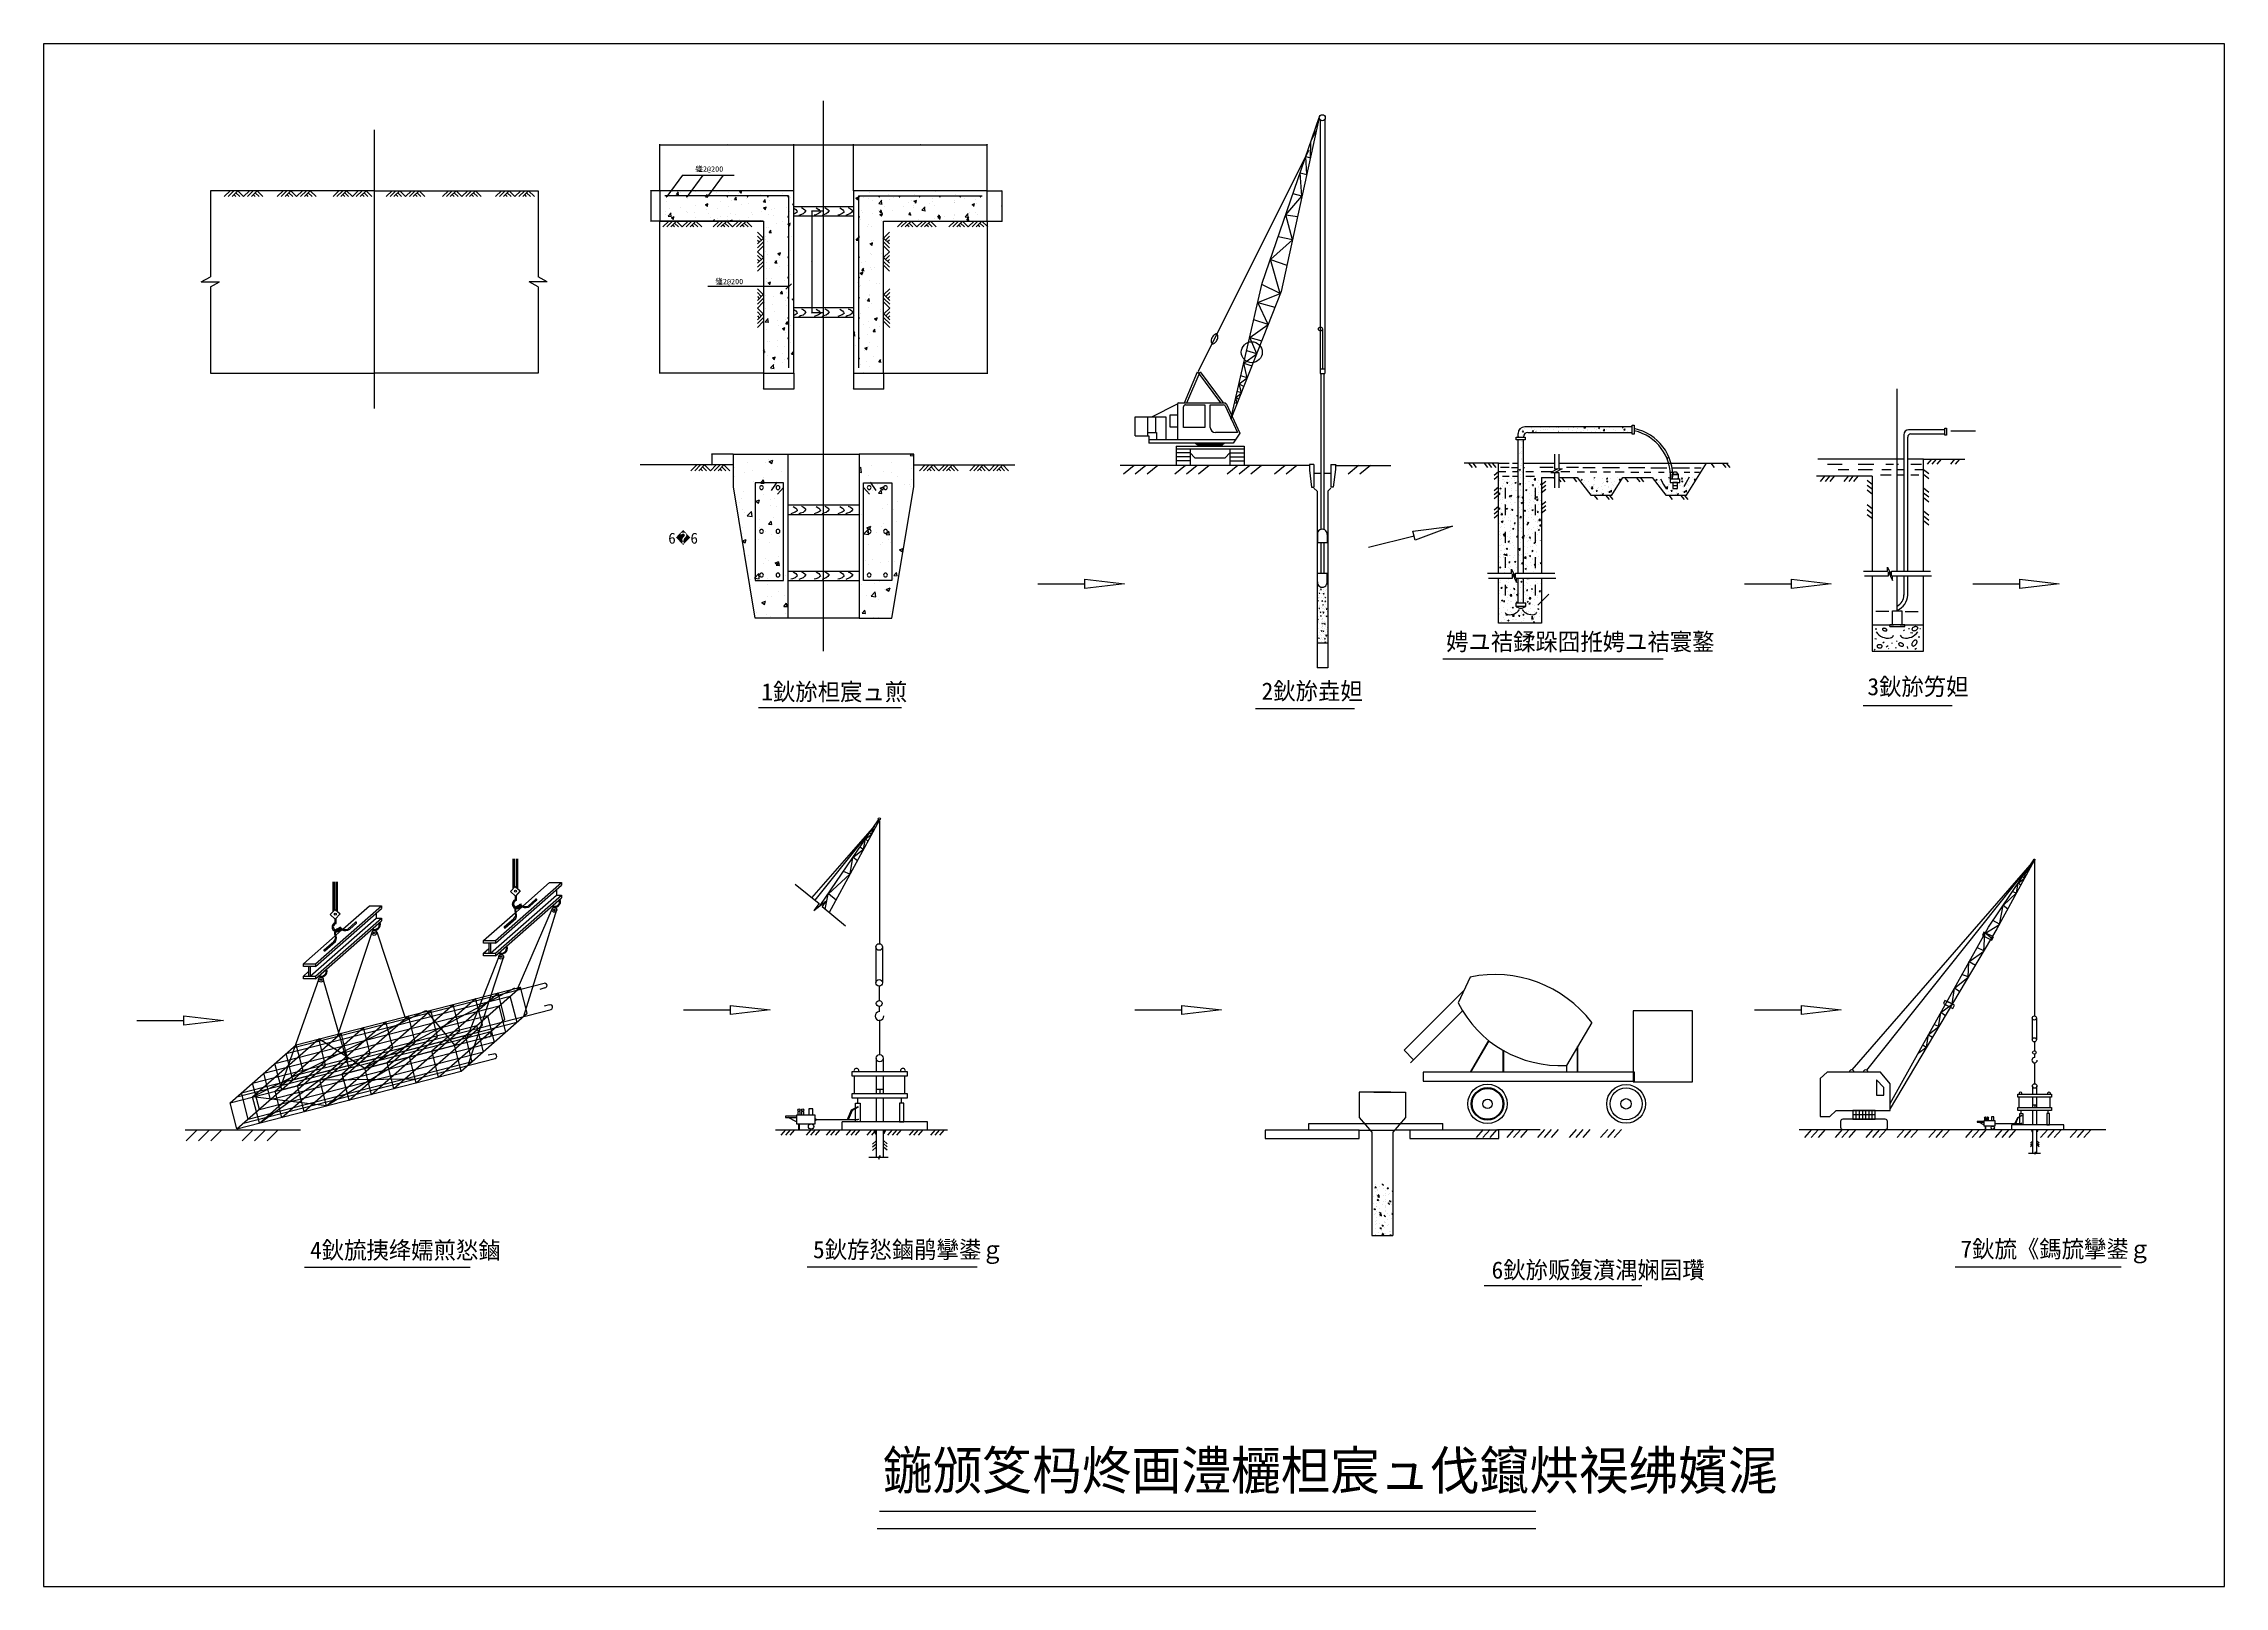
# Model space of a CAD drawing. Header units: metres. Extents: x 0 to 285, y 0 to 202.
import ezdxf

# ---------------------------------------------------------------- set-up
doc = ezdxf.new("R2010")
doc.units = ezdxf.units.M
for name, color, linetype in [(' ', 7, 'Continuous'), ('1', 7, 'Continuous'), ('3', 7, 'Continuous'), ('4', 7, 'Continuous')]:
    doc.layers.add(name, color=color, linetype=linetype)

msp = doc.modelspace()

# ---------------------------------------------------------------- linework, layer by layer
at = {"layer": ' '}
for p, q in [((83.53, 184.43), (81.49, 181.64)), ((83.53, 184.43), (90.28, 184.43)), ((86.18, 184.43), (84.14, 181.64)), ((88.83, 184.43), (86.79, 181.64)), ((97.41, 169.88), (86.84, 169.88)), ((182.94, 121.21), (211.74, 121.21)), ((93.48, 114.87), (112.15, 114.87)), ((158.45, 114.75), (171.37, 114.75)), ((237.89, 115.13), (249.53, 115.13)), ((34.13, 41.7), (55.78, 41.7)), ((99.85, 41.76), (122.05, 41.76)), ((249.91, 41.76), (271.61, 41.76)), ((188.34, 39.34), (208.95, 39.34))]:
    msp.add_line(p, q, dxfattribs=at)
for p, q in [((285.12, 201.6), (0, 201.6)), ((0, 201.6), (0, 0)), ((166.89, 201.62), (167.49, 201.62)), ((285.12, 0), (285.12, 201.6)), ((159.33, 170.33), (166.78, 191.97)), ((166.78, 191.97), (161.79, 169.23)), ((166.89, 191.64), (166.89, 158.5)), ((167.49, 191.68), (167.49, 158.5)), ((80.58, 188.44), (80.53, 188.39)), ((80.55, 182.4), (80.55, 188.47)), ((80.55, 188.41), (98.07, 188.41)), ((98.04, 188.39), (98.1, 188.44)), ((98.1, 188.44), (98.04, 188.39)), ((98.07, 182.4), (98.07, 188.47)), ((98.07, 182.4), (98.07, 188.47)), ((98.07, 188.41), (105.87, 188.41)), ((105.89, 188.44), (105.84, 188.39)), ((105.84, 188.39), (105.89, 188.44)), ((105.87, 182.4), (105.87, 188.47)), ((105.87, 182.4), (105.87, 188.47)), ((105.87, 188.41), (123.38, 188.41)), ((123.35, 188.39), (123.41, 188.44)), ((123.38, 182.4), (123.38, 188.47)), ((165.62, 186.69), (165.7, 188.84)), ((165.7, 188.84), (166.39, 190.21)), ((150.98, 158.82), (165.43, 187.71)), ((165.02, 186.86), (165.62, 186.69)), ((165.14, 184.51), (165.02, 186.86)), ((164.29, 184.73), (165.14, 184.51)), ((164.52, 181.67), (164.29, 184.73)), ((23.61, 181.63), (24.37, 182.39)), ((24.12, 181.63), (24.88, 182.39)), ((24.63, 181.63), (25.38, 182.39)), ((25.13, 181.63), (24.88, 181.89)), ((25.64, 181.63), (25.13, 182.14)), ((26.14, 181.63), (25.38, 182.39)), ((26.14, 181.63), (26.9, 182.39)), ((26.65, 181.63), (27.41, 182.39)), ((27.16, 181.63), (27.92, 182.39)), ((27.66, 181.63), (27.41, 181.89)), ((28.17, 181.63), (27.66, 182.14)), ((28.68, 181.63), (27.92, 182.39)), ((30.55, 181.63), (31.31, 182.39)), ((31.06, 181.63), (31.82, 182.39)), ((31.57, 181.63), (32.32, 182.39)), ((32.07, 181.63), (31.82, 181.89)), ((32.58, 181.63), (32.07, 182.14)), ((33.08, 181.63), (32.32, 182.39)), ((33.08, 181.63), (33.84, 182.39)), ((33.59, 181.63), (34.35, 182.39)), ((34.1, 181.63), (34.86, 182.39)), ((34.6, 181.63), (34.35, 181.89)), ((35.11, 181.63), (34.6, 182.14)), ((35.62, 181.63), (34.86, 182.39)), ((37.85, 181.63), (38.61, 182.39)), ((38.35, 181.63), (39.11, 182.39)), ((38.86, 181.63), (39.62, 182.39)), ((39.37, 181.63), (39.11, 181.89)), ((39.87, 181.63), (39.37, 182.14)), ((40.38, 181.63), (39.62, 182.39)), ((40.38, 181.63), (41.14, 182.39)), ((40.88, 181.63), (41.64, 182.39)), ((41.39, 181.63), (42.15, 182.39)), ((41.9, 181.63), (41.64, 181.89)), ((42.4, 181.63), (41.9, 182.14)), ((42.91, 181.63), (42.15, 182.39)), ((44.79, 181.63), (45.55, 182.39)), ((45.29, 181.63), (46.05, 182.39)), ((45.8, 181.63), (46.56, 182.39)), ((46.31, 181.63), (46.05, 181.89)), ((46.81, 181.63), (46.31, 182.14)), ((47.32, 181.63), (46.56, 182.39)), ((47.32, 181.63), (48.08, 182.39)), ((47.82, 181.63), (48.58, 182.39)), ((48.33, 181.63), (49.09, 182.39)), ((48.84, 181.63), (48.58, 181.89)), ((49.34, 181.63), (48.84, 182.14)), ((49.85, 181.63), (49.09, 182.39)), ((52.16, 181.63), (52.92, 182.39)), ((52.66, 181.63), (53.42, 182.39)), ((53.17, 181.63), (53.93, 182.39)), ((53.68, 181.63), (53.42, 181.89)), ((54.18, 181.63), (53.68, 182.14)), ((54.69, 181.63), (53.93, 182.39)), ((54.69, 181.63), (55.45, 182.39)), ((55.2, 181.63), (55.96, 182.39)), ((55.7, 181.63), (56.46, 182.39)), ((56.21, 181.63), (55.96, 181.89)), ((56.72, 181.63), (56.21, 182.14)), ((57.22, 181.63), (56.46, 182.39)), ((59.1, 181.63), (59.86, 182.39)), ((59.6, 181.63), (60.36, 182.39)), ((60.11, 181.63), (60.87, 182.39)), ((60.62, 181.63), (60.36, 181.89)), ((61.12, 181.63), (60.62, 182.14)), ((61.63, 181.63), (60.87, 182.39)), ((61.63, 181.63), (62.39, 182.39)), ((62.14, 181.63), (62.9, 182.39)), ((62.64, 181.63), (63.4, 182.39)), ((63.15, 181.63), (62.9, 181.89)), ((63.66, 181.63), (63.15, 182.14)), ((64.16, 181.63), (63.4, 182.39)), ((80.53, 182.38), (79.35, 182.38)), ((79.43, 182.36), (79.38, 182.41)), ((79.4, 182.38), (79.4, 178.42)), ((101.96, 179.72), (100.38, 179.72)), ((100.46, 179.69), (100.4, 179.74)), ((100.43, 179.72), (100.43, 166.44)), ((123.4, 182.38), (125.33, 182.38)), ((125.3, 182.36), (125.25, 182.41)), ((125.28, 182.38), (125.28, 178.42)), ((162.41, 179.26), (164.52, 181.67)), ((164.52, 181.67), (163.35, 182)), ((80.53, 178.42), (79.35, 178.42)), ((79.38, 178.44), (79.43, 178.39)), ((94.08, 178.42), (80.5, 178.42)), ((80.58, 178.39), (80.53, 178.44)), ((80.55, 158.57), (80.55, 178.42)), ((80.97, 177.66), (81.73, 178.42)), ((81.48, 177.66), (82.24, 178.42)), ((81.99, 177.66), (82.75, 178.42)), ((82.49, 177.66), (82.24, 177.91)), ((83, 177.66), (82.49, 178.16)), ((83.5, 177.66), (82.75, 178.42)), ((83.5, 177.66), (84.26, 178.42)), ((84.01, 177.66), (84.77, 178.42)), ((84.52, 177.66), (85.28, 178.42)), ((85.02, 177.66), (84.77, 177.91)), ((85.53, 177.66), (85.02, 178.16)), ((86.04, 177.66), (85.28, 178.42)), ((87.55, 177.66), (88.31, 178.42)), ((88.05, 177.66), (88.81, 178.42)), ((88.56, 177.66), (89.32, 178.42)), ((89.06, 177.66), (88.81, 177.91)), ((89.57, 177.66), (89.06, 178.16)), ((90.08, 177.66), (89.32, 178.42)), ((90.08, 177.66), (90.84, 178.42)), ((90.58, 177.66), (91.34, 178.42)), ((91.09, 177.66), (91.85, 178.42)), ((91.6, 177.66), (91.34, 177.91)), ((92.1, 177.66), (91.6, 178.16)), ((92.61, 177.66), (91.85, 178.42)), ((93.34, 176.96), (94.1, 176.2)), ((110.59, 176.96), (109.83, 176.2)), ((109.85, 178.42), (123.44, 178.42)), ((111.64, 177.66), (112.4, 178.42)), ((112.14, 177.66), (112.9, 178.42)), ((112.65, 177.66), (113.41, 178.42)), ((113.16, 177.66), (112.9, 177.91)), ((113.66, 177.66), (113.16, 178.16)), ((114.17, 177.66), (113.41, 178.42)), ((114.17, 177.66), (114.93, 178.42)), ((114.67, 177.66), (115.43, 178.42)), ((115.18, 177.66), (115.94, 178.42)), ((115.69, 177.66), (115.43, 177.91)), ((116.19, 177.66), (115.69, 178.16)), ((116.7, 177.66), (115.94, 178.42)), ((118.37, 177.66), (119.13, 178.42)), ((118.87, 177.66), (119.63, 178.42)), ((119.38, 177.66), (120.14, 178.42)), ((119.89, 177.66), (119.63, 177.91)), ((120.39, 177.66), (119.89, 178.16)), ((120.9, 177.66), (120.14, 178.42)), ((120.9, 177.66), (121.66, 178.42)), ((121.4, 177.66), (122.16, 178.42)), ((121.91, 177.66), (122.67, 178.42)), ((122.42, 177.66), (122.16, 177.91)), ((122.92, 177.66), (122.42, 178.16)), ((123.43, 177.66), (122.67, 178.42)), ((123.41, 178.39), (123.35, 178.44)), ((123.38, 178.42), (123.38, 158.57)), ((123.4, 178.42), (125.33, 178.42)), ((125.25, 178.44), (125.3, 178.39)), ((162.41, 179.26), (163.94, 179.01)), ((163.28, 175.99), (162.41, 179.26)), ((93.34, 176.46), (93.85, 175.95)), ((93.34, 175.44), (94.1, 176.2)), ((93.34, 175.95), (93.59, 175.7)), ((93.34, 174.94), (94.1, 175.7)), ((93.34, 174.43), (94.1, 175.19)), ((93.34, 174.43), (94.1, 173.67)), ((110.59, 175.44), (109.83, 176.2)), ((110.59, 174.94), (109.83, 175.7)), ((110.59, 174.43), (109.83, 175.19)), ((110.59, 174.43), (109.83, 173.67)), ((110.59, 176.46), (110.09, 175.95)), ((110.59, 175.95), (110.34, 175.7)), ((160.4, 173.43), (163.28, 175.99)), ((163.28, 175.99), (161.42, 176.39)), ((93.34, 173.92), (93.85, 173.42)), ((93.34, 172.91), (94.1, 173.67)), ((93.34, 173.42), (93.59, 173.16)), ((93.34, 172.41), (94.1, 173.16)), ((93.34, 171.9), (94.1, 172.66)), ((110.59, 172.91), (109.83, 173.67)), ((110.59, 172.41), (109.83, 173.16)), ((110.59, 171.9), (109.83, 172.66)), ((110.59, 173.92), (110.09, 173.42)), ((110.59, 173.42), (110.34, 173.16)), ((160.4, 173.43), (162.55, 172.67)), ((161.69, 168.97), (160.4, 173.43)), ((93.32, 169.59), (94.08, 168.83)), ((93.32, 169.09), (93.83, 168.58)), ((93.32, 168.07), (94.08, 168.83)), ((93.32, 168.58), (93.57, 168.33)), ((93.32, 167.57), (94.08, 168.33)), ((97.05, 169.52), (97.76, 170.23)), ((110.62, 169.59), (109.86, 168.83)), ((110.62, 168.07), (109.86, 168.83)), ((110.62, 167.57), (109.86, 168.33)), ((110.62, 169.09), (110.11, 168.58)), ((110.62, 168.58), (110.36, 168.33)), ((155.24, 152.55), (159.33, 170.33)), ((161.79, 169.23), (155.24, 152.55)), ((158.75, 167.77), (161.69, 168.97)), ((161.69, 168.97), (159.29, 170.15)), ((93.32, 167.06), (94.08, 167.82)), ((93.32, 167.06), (94.08, 166.3)), ((93.32, 166.56), (93.83, 166.05)), ((93.32, 165.54), (94.08, 166.3)), ((93.32, 166.05), (93.57, 165.8)), ((93.32, 165.04), (94.08, 165.8)), ((101.96, 166.44), (100.38, 166.44)), ((100.4, 166.46), (100.46, 166.41)), ((110.62, 167.06), (109.86, 167.82)), ((110.62, 167.06), (109.86, 166.3)), ((110.62, 165.54), (109.86, 166.3)), ((110.62, 165.04), (109.86, 165.8)), ((110.62, 166.56), (110.11, 166.05)), ((110.62, 166.05), (110.36, 165.8)), ((160.1, 164.93), (158.23, 165.51)), ((158.75, 167.77), (160.99, 167.17)), ((160.1, 164.93), (158.75, 167.77)), ((93.32, 164.53), (94.08, 165.29)), ((110.62, 164.53), (109.86, 165.29)), ((157.7, 163.23), (160.1, 164.93)), ((157.7, 163.23), (159.27, 162.79)), ((158.6, 161.09), (157.7, 163.23)), ((167.19, 164.33), (167.19, 159.12)), ((156.92, 159.85), (158.6, 161.09)), ((156.92, 159.85), (157.97, 159.5)), ((157.37, 157.96), (156.92, 159.85)), ((158.6, 161.09), (157.3, 161.49)), ((94.08, 158.57), (80.5, 158.57)), ((80.53, 158.6), (80.58, 158.54)), ((94.1, 158.55), (94.1, 156.46)), ((98.07, 158.55), (98.07, 156.46)), ((105.87, 158.55), (105.87, 156.46)), ((109.83, 158.55), (109.83, 156.46)), ((109.85, 158.57), (123.44, 158.57)), ((123.35, 158.6), (123.41, 158.54)), ((149.15, 154.66), (150.88, 158.72)), ((149.48, 154.66), (151.2, 158.72)), ((150.88, 158.72), (153.89, 154.66)), ((151.2, 158.72), (154.22, 154.66)), ((156.3, 157.14), (157.37, 157.96)), ((156.3, 157.14), (156.92, 156.83)), ((156.6, 156), (156.3, 157.14)), ((157.37, 157.96), (156.54, 158.21)), ((166.89, 159.12), (167.49, 159.12)), ((166.89, 158.5), (167.49, 158.5)), ((166.99, 158.5), (166.99, 138.13)), ((167.38, 158.5), (167.38, 138.13)), ((94.13, 156.54), (94.07, 156.48)), ((94.1, 156.51), (98.07, 156.51)), ((98.04, 156.48), (98.1, 156.54)), ((105.89, 156.54), (105.84, 156.48)), ((105.87, 156.51), (109.83, 156.51)), ((109.81, 156.48), (109.86, 156.54)), ((144.88, 152.86), (148.24, 154.53)), ((148.24, 154.53), (148.24, 149.84)), ((148.37, 154.66), (154.4, 154.66)), ((149.02, 151.47), (149.02, 154.16)), ((149.29, 154.43), (151.82, 154.43)), ((151.82, 154.43), (151.82, 151.47)), ((152.54, 151.46), (152.54, 154.43)), ((152.54, 154.43), (154.25, 154.43)), ((154.5, 154.27), (156.09, 150.8)), ((154.64, 154.51), (156.4, 150.7)), ((155.74, 154.73), (156.04, 154.57)), ((155.89, 155.37), (156.6, 156)), ((155.89, 155.37), (156.27, 155.16)), ((156.04, 154.57), (155.89, 155.37)), ((156.6, 156), (156.07, 156.16)), ((242.34, 132.68), (242.34, 156.49)), ((101.97, 122.24), (101.97, 152.27)), ((142.7, 152.86), (144.88, 152.86)), ((142.7, 150.35), (142.7, 152.86)), ((144.39, 150.35), (144.39, 152.86)), ((144.88, 152.86), (146.73, 152.86)), ((145.37, 152.86), (145.37, 150.78)), ((146.73, 152.86), (146.73, 149.84)), ((147.24, 153.06), (147.24, 151.52)), ((148.24, 153.06), (147.24, 153.06)), ((147.24, 151.52), (148.24, 151.52)), ((151.82, 151.47), (149.02, 151.47)), ((193.14, 151.2), (193.14, 151.2)), ((193.36, 151.13), (193.36, 151.13)), ((193.62, 151.29), (193.62, 151.29)), ((207.71, 151.54), (193.64, 151.54)), ((194.5, 151.44), (194.5, 151.44)), ((194.57, 151.31), (194.57, 151.31)), ((194.86, 151.24), (194.86, 151.24)), ((195.62, 151.5), (195.62, 151.5)), ((195.7, 151.12), (195.7, 151.12)), ((195.76, 151.47), (195.76, 151.47)), ((196.11, 151.19), (196.11, 151.19)), ((196.41, 151.16), (196.41, 151.16)), ((196.59, 151.23), (196.59, 151.23)), ((196.86, 151.45), (196.86, 151.45)), ((197.35, 151.14), (197.35, 151.14)), ((197.77, 151.39), (197.77, 151.39)), ((198.06, 151.43), (198.06, 151.43)), ((198.1, 151.4), (198.1, 151.4)), ((198.64, 151.5), (198.64, 151.5)), ((199.32, 151.18), (199.32, 151.18)), ((199.35, 151.34), (199.35, 151.34)), ((199.96, 151.54), (200.04, 151.49)), ((200.04, 151.49), (200.06, 151.54)), ((200.49, 151.33), (200.49, 151.33)), ((200.59, 151.29), (200.59, 151.29)), ((201.39, 151.42), (201.51, 151.54)), ((201.39, 151.42), (201.6, 151.39)), ((201.6, 151.39), (201.58, 151.54)), ((201.7, 151.51), (201.7, 151.51)), ((201.83, 151.24), (201.83, 151.24)), ((202.73, 151.28), (202.73, 151.28)), ((203.07, 151.19), (203.07, 151.19)), ((203.27, 151.38), (203.44, 151.44)), ((203.27, 151.38), (203.39, 151.3)), ((203.32, 151.28), (203.32, 151.28)), ((203.39, 151.3), (203.44, 151.44)), ((203.88, 151.04), (204.06, 151.23)), ((203.9, 151.36), (203.9, 151.36)), ((204.09, 151), (204.06, 151.23)), ((204.09, 151.51), (204.09, 151.51)), ((204.32, 151.13), (204.32, 151.13)), ((204.78, 151.47), (204.78, 151.47)), ((205.25, 151.22), (205.25, 151.22)), ((206.38, 151.47), (206.45, 151.54)), ((206.38, 151.47), (206.52, 151.45)), ((206.45, 151.38), (206.45, 151.38)), ((206.52, 151.45), (206.5, 151.54)), ((206.62, 151.19), (206.78, 151.26)), ((206.62, 151.19), (206.74, 151.12)), ((206.74, 151.12), (206.78, 151.26)), ((207.63, 151.53), (207.63, 151.53)), ((207.71, 150.6), (207.71, 151.74)), ((207.71, 151.74), (207.97, 151.74)), ((207.97, 151.74), (207.97, 150.6)), ((208.57, 151.13), (208.57, 151.13)), ((248.58, 151.14), (243.83, 151.14)), ((248.57, 150.43), (248.57, 151.35)), ((248.57, 151.35), (248.79, 151.35)), ((248.58, 150.63), (248.58, 151.14)), ((248.79, 151.35), (248.79, 150.43)), ((142.7, 150.35), (144.5, 150.35)), ((144.39, 150.8), (145.5, 150.8)), ((144.5, 150.35), (144.5, 149.4)), ((155.8, 149.84), (144.5, 149.84)), ((155.51, 149.4), (144.5, 149.4)), ((145.5, 150.8), (145.5, 149.84)), ((148.06, 149), (148.06, 146.55)), ((148.06, 149), (156.95, 149)), ((148.06, 148.65), (156.95, 148.65)), ((149.91, 148.65), (149.91, 146.55)), ((150.62, 149.4), (151.11, 149.01)), ((150.68, 149.35), (154.32, 149.35)), ((150.79, 149.26), (154.21, 149.26)), ((150.91, 149.17), (154.1, 149.17)), ((151.02, 149.08), (153.98, 149.08)), ((156.09, 150.8), (153.2, 150.8)), ((154.39, 149.4), (153.9, 149.01)), ((155.09, 148.65), (155.09, 146.55)), ((156.4, 150.7), (155.51, 149.4)), ((156.95, 149), (156.95, 146.55)), ((192.53, 149.84), (192.53, 150.17)), ((192.53, 150.17), (193.71, 150.17)), ((193.71, 149.84), (192.53, 149.84)), ((192.76, 150.67), (192.76, 150.17)), ((192.76, 150.29), (192.83, 150.31)), ((192.76, 150.19), (192.78, 150.17)), ((192.76, 149.84), (192.76, 132.4)), ((192.77, 150.73), (192.77, 150.73)), ((192.78, 150.17), (192.83, 150.31)), ((193.23, 149.64), (193.23, 149.64)), ((193.27, 148.81), (193.27, 148.81)), ((193.28, 148.28), (193.28, 148.28)), ((193.3, 149.58), (193.3, 149.58)), ((193.33, 150.36), (193.33, 150.36)), ((193.34, 150.88), (193.46, 151.02)), ((193.34, 150.88), (193.48, 150.87)), ((193.48, 150.87), (193.46, 151.02)), ((193.46, 149.18), (193.46, 149.18)), ((193.48, 150.17), (193.48, 150.24)), ((193.48, 132.4), (193.48, 149.84)), ((193.65, 150.85), (193.65, 150.85)), ((193.7, 150.69), (193.7, 150.69)), ((193.71, 150.17), (193.71, 149.84)), ((194.07, 150.82), (207.71, 150.82)), ((194.62, 151), (194.79, 151.06)), ((194.62, 151), (194.74, 150.92)), ((194.74, 150.92), (194.79, 151.06)), ((195.05, 150.93), (195.05, 150.93)), ((195.09, 150.82), (195.13, 150.87)), ((195.12, 151.04), (195.12, 151.04)), ((195.14, 150.82), (195.13, 150.87)), ((196.91, 150.84), (196.91, 150.84)), ((197.99, 150.82), (198.13, 150.88)), ((198.12, 151.02), (198.12, 151.02)), ((198.12, 150.82), (198.13, 150.88)), ((198.59, 151.08), (198.59, 151.08)), ((199.84, 151.03), (199.84, 151.03)), ((200.38, 150.89), (200.38, 150.89)), ((200.96, 150.97), (200.96, 150.97)), ((201.08, 150.98), (201.08, 150.98)), ((201.38, 151.04), (201.38, 151.04)), ((201.84, 151.09), (201.84, 151.09)), ((202.32, 150.93), (202.32, 150.93)), ((202.87, 150.89), (202.87, 150.89)), ((203.57, 150.87), (203.57, 150.87)), ((203.88, 151.04), (204.09, 151)), ((204.04, 151.04), (204.04, 151.04)), ((205.56, 151.08), (205.56, 151.08)), ((206.22, 150.82), (206.22, 150.82)), ((206.53, 150.82), (206.54, 150.84)), ((206.55, 150.82), (206.54, 150.84)), ((206.8, 151.03), (206.8, 151.03)), ((207.1, 150.94), (207.1, 150.94)), ((207.97, 150.6), (207.71, 150.6)), ((208.81, 150.93), (208.81, 150.93)), ((209.78, 150.61), (209.78, 150.61)), ((209.97, 150.32), (209.97, 150.32)), ((210.87, 149.76), (210.87, 149.76)), ((210.87, 149.73), (210.87, 149.73)), ((243.21, 150.51), (243.21, 132.68)), ((243.72, 132.68), (243.72, 150.21)), ((244.14, 150.63), (248.58, 150.63)), ((248.79, 150.43), (248.57, 150.43)), ((249.34, 151.03), (251.09, 151.03)), ((251.09, 151.03), (252.56, 151.03)), ((90.18, 146.56), (77.98, 146.56)), ((84.64, 145.8), (85.4, 146.56)), ((85.14, 145.8), (85.9, 146.56)), ((85.65, 145.8), (86.41, 146.56)), ((86.16, 145.8), (85.9, 146.05)), ((86.66, 145.8), (86.16, 146.3)), ((87.17, 145.8), (86.41, 146.56)), ((87.17, 145.8), (87.93, 146.56)), ((90.16, 147.98), (87.3, 147.98)), ((90.16, 146.56), (87.3, 146.56)), ((87.38, 147.96), (87.33, 148.01)), ((87.33, 146.58), (87.38, 146.53)), ((87.35, 147.98), (87.35, 146.56)), ((87.68, 145.8), (88.44, 146.56)), ((88.18, 145.8), (88.94, 146.56)), ((88.69, 145.8), (88.44, 146.05)), ((89.2, 145.8), (88.69, 146.3)), ((89.7, 145.8), (88.94, 146.56)), ((90.18, 147.98), (97.32, 147.98)), ((90.18, 143.7), (90.18, 147.98)), ((90.26, 146.68), (90.26, 146.68)), ((90.27, 146.21), (90.27, 146.21)), ((91.48, 147.98), (91.67, 147.95)), ((91.59, 145.53), (91.59, 145.53)), ((91.67, 147.95), (91.67, 147.98)), ((91.67, 147.91), (91.67, 147.91)), ((92.04, 146.92), (92.04, 146.92)), ((92.64, 145.82), (92.64, 145.82)), ((94.43, 146.93), (94.43, 146.93)), ((94.75, 147.27), (94.75, 147.27)), ((94.85, 146.99), (95.35, 147.18)), ((94.85, 146.99), (95.2, 146.75)), ((95.19, 145.98), (95.19, 145.98)), ((95.2, 146.75), (95.35, 147.18)), ((96.45, 145.66), (96.45, 145.66)), ((97.32, 147.98), (106.61, 147.98)), ((97.32, 147.98), (97.32, 126.55)), ((113.76, 147.98), (106.61, 147.98)), ((106.61, 147.98), (106.61, 126.55)), ((106.61, 146.03), (106.84, 146.27)), ((106.61, 145.64), (106.92, 145.59)), ((106.92, 145.59), (106.84, 146.27)), ((108.18, 146.47), (108.18, 146.47)), ((109.8, 145.64), (109.8, 145.64)), ((110.8, 145.53), (110.8, 145.53)), ((110.88, 146.82), (110.88, 146.82)), ((113.3, 147.78), (113.48, 147.98)), ((113.3, 147.78), (113.73, 147.74)), ((113.47, 146.14), (113.47, 146.14)), ((113.73, 147.74), (113.68, 147.98)), ((113.76, 143.7), (113.76, 147.98)), ((113.76, 146.56), (127, 146.56)), ((114.51, 145.8), (115.27, 146.56)), ((115.02, 145.8), (115.78, 146.56)), ((115.53, 145.8), (116.29, 146.56)), ((116.03, 145.8), (115.78, 146.05)), ((116.54, 145.8), (116.03, 146.3)), ((117.05, 145.8), (116.29, 146.56)), ((117.05, 145.8), (117.81, 146.56)), ((117.55, 145.8), (118.31, 146.56)), ((118.06, 145.8), (118.82, 146.56)), ((118.57, 145.8), (118.31, 146.05)), ((119.07, 145.8), (118.56, 146.3)), ((119.58, 145.8), (118.82, 146.56)), ((121.09, 145.8), (121.85, 146.56)), ((121.6, 145.8), (122.36, 146.56)), ((122.1, 145.8), (122.86, 146.56)), ((122.61, 145.8), (122.36, 146.05)), ((123.12, 145.8), (122.61, 146.3)), ((123.62, 145.8), (122.86, 146.56)), ((123.62, 145.8), (124.38, 146.56)), ((124.13, 145.8), (124.89, 146.56)), ((124.64, 145.8), (125.4, 146.56)), ((125.14, 145.8), (124.89, 146.05)), ((125.65, 145.8), (125.14, 146.3)), ((126.15, 145.8), (125.4, 146.56)), ((165.49, 146.49), (140.74, 146.49)), ((142.57, 146.49), (141.18, 145.35)), ((144.11, 146.49), (142.72, 145.35)), ((145.66, 146.49), (144.26, 145.35)), ((149.29, 146.49), (147.89, 145.35)), ((149.91, 148.13), (148.06, 148.13)), ((149.91, 147.6), (148.06, 147.6)), ((149.91, 147.08), (148.06, 147.08)), ((148.06, 146.55), (149.91, 146.55)), ((150.83, 146.49), (149.44, 145.35)), ((150.5, 147.47), (149.91, 148.13)), ((150.5, 147.47), (154.5, 147.47)), ((152.37, 146.49), (150.98, 145.35)), ((154.5, 147.47), (155.09, 148.13)), ((156.15, 146.49), (154.76, 145.35)), ((155.09, 148.13), (156.95, 148.13)), ((155.09, 147.6), (156.95, 147.6)), ((155.09, 147.08), (156.95, 147.08)), ((155.09, 146.55), (156.95, 146.55)), ((157.7, 146.49), (156.3, 145.35)), ((159.24, 146.49), (157.85, 145.35)), ((162.32, 146.49), (160.93, 145.35)), ((163.87, 146.49), (162.47, 145.35)), ((165.49, 146.63), (165.49, 145.88)), ((166.09, 146.62), (165.49, 146.62)), ((165.49, 145.88), (165.77, 143.65)), ((166.09, 146.62), (166.09, 143.65)), ((166.09, 145.48), (166.99, 145.48)), ((167.38, 145.48), (168.28, 145.48)), ((168.28, 146.62), (168.28, 143.65)), ((168.28, 146.62), (168.92, 146.62)), ((168.92, 145.95), (168.59, 143.65)), ((168.92, 146.67), (168.92, 145.95)), ((168.92, 146.49), (176.12, 146.49)), ((171.93, 146.49), (170.54, 145.35)), ((173.47, 146.49), (172.08, 145.35)), ((190.22, 146.79), (185.72, 146.79)), ((186.31, 146.79), (186.78, 146.21)), ((186.84, 146.79), (187.31, 146.21)), ((188.32, 146.79), (188.79, 146.21)), ((188.85, 146.79), (189.32, 146.21)), ((189.38, 146.79), (189.85, 146.21)), ((190.22, 145.66), (189.64, 145.2)), ((190.22, 146.79), (191.61, 146.79)), ((190.22, 132.4), (190.22, 146.79)), ((191.18, 145.64), (190.32, 145.64)), ((191.61, 146.22), (190.46, 146.22)), ((191.9, 146.22), (192.76, 146.22)), ((192.04, 146.79), (192.76, 146.79)), ((192.76, 145.64), (192.04, 145.64)), ((192.78, 145.76), (192.76, 145.86)), ((192.76, 145.77), (192.78, 145.76)), ((192.91, 145.72), (192.91, 145.72)), ((192.92, 145.94), (193.09, 146)), ((192.92, 145.94), (193.04, 145.86)), ((192.99, 148), (192.99, 148)), ((193.03, 146.49), (193.03, 146.49)), ((193.04, 145.86), (193.09, 146)), ((193.13, 148.25), (193.13, 148.25)), ((193.16, 145.71), (193.16, 145.71)), ((193.19, 146.48), (193.19, 146.48)), ((193.22, 147.26), (193.22, 147.26)), ((193.22, 146.7), (193.22, 146.7)), ((193.25, 148.03), (193.25, 148.03)), ((193.25, 147.44), (193.25, 147.44)), ((193.32, 145.57), (193.32, 145.57)), ((193.48, 146.79), (197.53, 146.79)), ((193.48, 146.22), (193.63, 146.22)), ((194.78, 145.64), (193.77, 145.64)), ((197.37, 146.22), (195.64, 146.22)), ((197.37, 145.64), (195.79, 145.64)), ((197.98, 146.06), (197.04, 145.57)), ((197.04, 145.57), (197.53, 145.57)), ((197.53, 147.98), (197.53, 146.06)), ((197.53, 146.06), (197.98, 146.06)), ((197.53, 145.57), (197.53, 143.56)), ((198.55, 146.06), (197.61, 145.57)), ((197.61, 145.57), (198.1, 145.57)), ((198.1, 147.98), (198.1, 146.06)), ((198.1, 146.79), (220.25, 146.79)), ((198.1, 146.06), (198.55, 146.06)), ((198.1, 145.57), (198.1, 143.56)), ((199.53, 145.64), (198.38, 145.64)), ((200.68, 146.22), (199.1, 146.22)), ((200.51, 145.64), (201.47, 145.64)), ((201.26, 146.22), (202.87, 146.22)), ((202.22, 145.64), (203.08, 145.64)), ((203.8, 146.22), (206.02, 146.22)), ((203.93, 145.64), (204.86, 145.64)), ((205.47, 145.64), (206.64, 145.64)), ((207.22, 146.22), (209.34, 146.22)), ((207.5, 145.62), (208.57, 145.62)), ((209.25, 145.62), (210.15, 145.62)), ((210.15, 146.2), (212.21, 146.2)), ((211.15, 145.62), (211.86, 145.62)), ((211.99, 148.23), (211.99, 148.23)), ((212.15, 147.65), (212.15, 147.66)), ((212.16, 147.63), (212.15, 147.66)), ((212.23, 147.46), (212.34, 147.51)), ((212.25, 147.54), (212.25, 147.54)), ((212.26, 147.39), (212.3, 147.37)), ((212.3, 147.37), (212.34, 147.51)), ((212.7, 145.62), (213.14, 145.62)), ((212.92, 145.32), (213.17, 145.67)), ((212.92, 145.65), (212.92, 145.65)), ((212.99, 146.2), (215.18, 146.2)), ((213.17, 145.67), (213.44, 145.67)), ((213.44, 145.67), (213.7, 145.32)), ((213.47, 145.62), (213.54, 145.62)), ((214.47, 145.62), (215.21, 145.62)), ((214.81, 142.62), (217.42, 146.79)), ((215.86, 146.2), (216.73, 146.2)), ((215.86, 145.62), (216.5, 145.62)), ((217.96, 146.79), (218.42, 146.21)), ((219.48, 146.79), (219.94, 146.21)), ((219.97, 146.79), (220.44, 146.21)), ((243.21, 147.33), (231.97, 147.33)), ((233.24, 146.64), (235.14, 146.64)), ((234.62, 145.95), (236.01, 145.95)), ((237.22, 146.64), (239.29, 146.64)), ((237.22, 145.95), (239.12, 145.95)), ((240.33, 145.95), (241.54, 145.95)), ((240.84, 146.64), (241.88, 146.64)), ((242.34, 146.64), (242.52, 146.64)), ((242.34, 145.95), (243.21, 145.95)), ((245.79, 147.33), (243.72, 147.33)), ((244.13, 146.64), (245.51, 146.64)), ((244.65, 145.95), (245.68, 145.95)), ((245.79, 132.68), (245.79, 147.33)), ((245.79, 147.33), (251.2, 147.33)), ((245.79, 145.98), (246.49, 145.42)), ((246.81, 147.33), (246.25, 146.64)), ((247.44, 147.33), (246.88, 146.64)), ((248.07, 147.33), (247.51, 146.64)), ((249.85, 147.33), (249.29, 146.64)), ((250.49, 147.33), (249.93, 146.64)), ((93.04, 126.55), (90.18, 143.7)), ((90.33, 145.02), (90.33, 145.02)), ((91.5, 143.15), (91.5, 143.15)), ((92.87, 144.45), (92.87, 144.45)), ((93.02, 144.21), (93.02, 131.46)), ((96.73, 144.21), (93.02, 144.21)), ((93.79, 144.19), (94.14, 144.61)), ((93.79, 144.19), (94.22, 144.16)), ((94.14, 144.86), (94.14, 144.86)), ((94.22, 144.16), (94.14, 144.61)), ((94.14, 142.67), (94.14, 142.67)), ((95.11, 143.61), (95.11, 143.61)), ((95.87, 144.29), (95.12, 143.21)), ((96.74, 143.59), (95.97, 142.74)), ((96.73, 131.46), (96.73, 144.21)), ((106.64, 144.81), (106.64, 144.81)), ((107.19, 143.59), (107.97, 142.74)), ((107.21, 131.46), (107.21, 144.21)), ((107.21, 144.21), (110.92, 144.21)), ((107.89, 145.18), (107.89, 145.18)), ((108.07, 144.29), (108.82, 143.21)), ((108.35, 143.24), (108.35, 143.24)), ((109, 144.01), (109, 144.01)), ((109.17, 142.85), (109.51, 143.26)), ((109.17, 142.85), (109.59, 142.81)), ((109.38, 143.54), (109.88, 143.73)), ((109.38, 143.54), (109.74, 143.3)), ((109.4, 144.22), (109.4, 144.22)), ((109.59, 142.81), (109.51, 143.26)), ((109.72, 143.26), (109.72, 143.26)), ((109.74, 143.3), (109.88, 143.73)), ((110.9, 126.55), (113.76, 143.7)), ((110.92, 144.21), (110.92, 131.46)), ((111.7, 145.02), (111.7, 145.02)), ((112.52, 143.96), (112.52, 143.96)), ((113.21, 144.06), (113.21, 144.06)), ((113.39, 143.76), (113.39, 143.76)), ((113.52, 144.6), (113.52, 144.6)), ((165.77, 143.65), (166.09, 143.65)), ((166.09, 143.53), (166.49, 143.14)), ((166.49, 143.14), (166.49, 123.25)), ((168.28, 143.53), (167.89, 143.14)), ((167.89, 143.14), (167.89, 123.25)), ((168.59, 143.65), (168.28, 143.65)), ((190.22, 145.13), (189.64, 144.67)), ((190.22, 143.65), (189.64, 143.19)), ((190.22, 143.12), (189.64, 142.66)), ((190.22, 142.6), (189.64, 142.13)), ((190.22, 142.76), (190.38, 142.92)), ((190.22, 142.73), (190.41, 142.7)), ((190.38, 144.49), (190.38, 144.49)), ((190.41, 142.7), (190.38, 142.92)), ((190.4, 143.5), (190.56, 143.56)), ((190.4, 143.5), (190.52, 143.42)), ((190.41, 144.84), (190.41, 144.84)), ((190.5, 143.28), (190.5, 143.28)), ((190.52, 143.42), (190.56, 143.56)), ((190.7, 143.07), (190.7, 143.07)), ((190.73, 143.84), (190.73, 143.84)), ((191.61, 145.06), (190.75, 145.06)), ((190.76, 144.62), (190.76, 144.62)), ((190.8, 143.77), (190.8, 143.77)), ((190.83, 144.61), (190.83, 144.61)), ((190.87, 144.17), (190.87, 144.17)), ((190.97, 144.33), (190.97, 144.33)), ((191.07, 142.97), (191.07, 142.97)), ((191.11, 143), (191.11, 143.57)), ((191.11, 142.16), (191.11, 143)), ((191.16, 143.25), (191.16, 143.25)), ((191.3, 144.17), (191.41, 144.3)), ((191.3, 144.17), (191.43, 144.16)), ((191.43, 144.16), (191.41, 144.3)), ((191.42, 144.69), (191.42, 144.69)), ((191.62, 144.43), (191.62, 144.43)), ((191.69, 143.88), (191.69, 143.88)), ((191.79, 142.56), (191.95, 142.62)), ((191.79, 142.56), (191.91, 142.48)), ((191.86, 143.51), (191.86, 143.51)), ((191.9, 143.23), (191.9, 143.23)), ((191.91, 142.48), (191.95, 142.62)), ((191.93, 144.01), (191.93, 144.01)), ((191.96, 144.78), (191.96, 144.78)), ((192.76, 145.06), (192.04, 145.06)), ((192.11, 144.12), (192.11, 144.12)), ((192.3, 144.8), (192.3, 144.8)), ((192.32, 144.56), (192.32, 144.56)), ((192.36, 144.25), (192.52, 144.31)), ((192.36, 144.25), (192.47, 144.17)), ((192.4, 143.2), (192.4, 143.2)), ((192.47, 144.17), (192.52, 144.31)), ((192.54, 143.16), (192.54, 143.16)), ((192.87, 144.38), (192.87, 144.38)), ((192.97, 144.02), (193.08, 144.16)), ((192.97, 144.02), (193.11, 144.01)), ((193.05, 142.6), (193.05, 142.6)), ((193.11, 144.01), (193.08, 144.16)), ((193.08, 143.38), (193.08, 143.38)), ((193.1, 144.16), (193.1, 144.16)), ((193.12, 145.31), (193.12, 145.31)), ((193.13, 144.93), (193.13, 144.93)), ((193.13, 143.24), (193.13, 143.24)), ((193.16, 144.08), (193.16, 144.08)), ((193.21, 143.75), (193.21, 143.75)), ((193.36, 144.07), (193.36, 144.07)), ((193.65, 143.14), (193.65, 143.14)), ((193.68, 144.8), (193.68, 144.8)), ((193.74, 144.16), (193.74, 144.16)), ((193.75, 143.31), (193.91, 143.37)), ((193.75, 143.31), (193.86, 143.23)), ((194.92, 145.06), (193.77, 145.06)), ((193.86, 143.23), (193.91, 143.37)), ((194.01, 143.35), (194.01, 143.35)), ((194.11, 144.33), (194.11, 144.33)), ((194.26, 142.78), (194.26, 142.78)), ((194.28, 143.55), (194.28, 143.55)), ((194.31, 144.33), (194.31, 144.33)), ((194.43, 144.92), (194.43, 144.92)), ((194.43, 144.92), (194.43, 144.92)), ((194.48, 142.59), (194.48, 142.59)), ((194.57, 143.98), (194.57, 143.98)), ((194.6, 144.02), (194.6, 144.02)), ((194.62, 144.27), (194.62, 144.27)), ((194.64, 143.88), (194.75, 144.01)), ((194.64, 143.88), (194.78, 143.87)), ((194.78, 143.87), (194.75, 144.01)), ((194.86, 144.62), (195.05, 144.81)), ((194.86, 144.62), (195.07, 144.58)), ((194.87, 142.63), (194.87, 142.63)), ((194.89, 143.09), (194.89, 143.09)), ((195.07, 144.58), (195.05, 144.81)), ((195.07, 142.99), (195.07, 143.56)), ((195.07, 142.15), (195.07, 142.99)), ((195.35, 144.28), (195.35, 144.28)), ((195.45, 142.94), (195.45, 142.94)), ((195.45, 142.7), (195.45, 142.7)), ((195.48, 143.72), (195.48, 143.72)), ((195.48, 143.55), (195.48, 143.55)), ((195.51, 144.49), (195.51, 144.49)), ((195.7, 144.06), (195.84, 144.11)), ((195.7, 144.06), (195.82, 143.98)), ((195.81, 143.98), (196.39, 144.45)), ((195.81, 143.45), (196.39, 143.92)), ((195.81, 142.93), (196.39, 143.39)), ((195.82, 143.98), (195.84, 144.04)), ((195.83, 142.82), (195.83, 142.82)), ((195.84, 144.92), (197.53, 144.92)), ((195.84, 144.92), (195.84, 132.4)), ((197.39, 144.92), (197.53, 144.75)), ((198.1, 144.92), (200.5, 144.92)), ((198.1, 144.69), (198.38, 144.34)), ((198.44, 144.92), (198.91, 144.34)), ((199.97, 144.92), (200.43, 144.34)), ((200.5, 144.92), (202.29, 142.62)), ((201.01, 144.63), (201.17, 144.69)), ((201.01, 144.63), (201.12, 144.55)), ((201.12, 144.55), (201.17, 144.69)), ((201.35, 144.32), (201.35, 144.32)), ((201.42, 143.75), (201.42, 143.75)), ((201.45, 144.53), (201.45, 144.53)), ((201.57, 144.01), (201.57, 144.01)), ((201.82, 143.25), (201.82, 143.25)), ((201.93, 144.4), (201.93, 144.4)), ((202.06, 143.7), (202.06, 143.7)), ((202.2, 143.59), (202.2, 143.59)), ((202.29, 142.62), (205.02, 142.62)), ((202.32, 143.46), (202.5, 143.65)), ((202.32, 143.46), (202.53, 143.43)), ((202.35, 142.78), (202.35, 142.78)), ((202.4, 143.69), (202.56, 143.75)), ((202.4, 143.69), (202.51, 143.61)), ((202.53, 143.43), (202.5, 143.65)), ((202.51, 143.61), (202.56, 143.75)), ((202.59, 143.14), (202.59, 143.14)), ((202.61, 143.92), (202.61, 143.92)), ((202.62, 143.99), (202.62, 143.99)), ((202.64, 144.69), (202.64, 144.69)), ((202.66, 144.9), (202.68, 144.92)), ((202.66, 144.9), (202.8, 144.89)), ((202.69, 142.62), (203.15, 142.04)), ((202.8, 144.89), (202.8, 144.92)), ((202.81, 143.96), (202.81, 143.96)), ((202.82, 144.51), (202.82, 144.51)), ((202.99, 143.15), (203.1, 143.28)), ((202.99, 143.15), (203.13, 143.14)), ((203.06, 142.87), (203.06, 142.87)), ((203.13, 143.14), (203.1, 143.28)), ((203.18, 143.48), (203.18, 143.48)), ((203.3, 143.65), (203.3, 143.65)), ((203.59, 142.72), (203.59, 142.72)), ((203.64, 142.95), (203.64, 142.95)), ((203.67, 143.79), (203.67, 143.79)), ((203.76, 143.29), (203.76, 143.29)), ((203.79, 144.07), (203.79, 144.07)), ((203.79, 142.75), (203.95, 142.81)), ((203.79, 142.75), (203.9, 142.67)), ((203.82, 144.84), (203.82, 144.84)), ((203.9, 142.67), (203.95, 142.81)), ((203.98, 144.22), (203.98, 144.22)), ((204.05, 143.91), (204.05, 143.91)), ((204.07, 142.66), (204.07, 142.66)), ((204.21, 142.62), (204.67, 142.04)), ((204.26, 143.86), (204.26, 143.86)), ((204.29, 144.71), (204.29, 144.71)), ((204.33, 144.75), (204.45, 144.89)), ((204.33, 144.75), (204.47, 144.74)), ((204.35, 144.44), (204.52, 144.5)), ((204.35, 144.44), (204.47, 144.36)), ((204.47, 144.74), (204.45, 144.89)), ((204.47, 144.36), (204.52, 144.5)), ((204.53, 143.06), (204.53, 143.06)), ((204.54, 143.71), (204.54, 143.71)), ((204.54, 143.6), (204.54, 143.6)), ((204.66, 143), (204.77, 143.14)), ((204.66, 143), (204.8, 142.99)), ((204.7, 142.62), (205.17, 142.04)), ((204.8, 142.99), (204.77, 143.14)), ((204.8, 143.08), (204.99, 143.26)), ((204.8, 143.08), (205.01, 143.04)), ((204.83, 142.67), (204.83, 142.67)), ((204.87, 144.78), (204.87, 144.78)), ((204.94, 142.69), (204.94, 142.69)), ((204.97, 143.47), (204.97, 143.47)), ((205.01, 143.04), (204.99, 143.26)), ((205, 144.24), (205, 144.24)), ((205.02, 142.62), (206.46, 144.92)), ((205.14, 143.98), (205.14, 143.98)), ((205.3, 143.86), (205.3, 143.86)), ((205.34, 144.46), (205.34, 144.46)), ((205.75, 144.9), (205.75, 144.9)), ((206, 144.61), (206.12, 144.74)), ((206, 144.61), (206.14, 144.59)), ((206.14, 144.59), (206.12, 144.74)), ((206.46, 144.92), (210.29, 144.92)), ((206.7, 144.91), (207.17, 144.33)), ((208.23, 144.91), (208.69, 144.33)), ((208.72, 144.91), (209.19, 144.33)), ((210.29, 144.92), (212.08, 142.62)), ((210.8, 144.63), (210.96, 144.69)), ((210.8, 144.63), (210.91, 144.55)), ((210.91, 144.55), (210.96, 144.69)), ((211.14, 144.32), (211.14, 144.32)), ((211.21, 143.75), (211.21, 143.75)), ((211.24, 144.53), (211.24, 144.53)), ((211.36, 144.01), (211.36, 144.01)), ((211.41, 144.75), (211.81, 144.02)), ((211.61, 143.25), (211.61, 143.25)), ((211.72, 144.4), (211.72, 144.4)), ((211.81, 144.02), (212.09, 143.51)), ((211.85, 143.7), (211.85, 143.7)), ((211.99, 143.59), (211.99, 143.59)), ((212.08, 142.62), (214.81, 142.62)), ((212.11, 143.46), (212.29, 143.65)), ((212.11, 143.46), (212.32, 143.43)), ((212.14, 142.78), (212.14, 142.78)), ((212.19, 143.69), (212.35, 143.75)), ((212.19, 143.69), (212.3, 143.61)), ((212.32, 143.43), (212.29, 143.65)), ((212.3, 143.61), (212.35, 143.75)), ((212.38, 143.14), (212.38, 143.14)), ((212.41, 143.99), (212.41, 143.99)), ((212.41, 143.92), (212.41, 143.92)), ((212.43, 144.69), (212.43, 144.69)), ((212.46, 144.9), (212.47, 144.92)), ((212.46, 144.9), (212.59, 144.89)), ((212.48, 142.62), (212.94, 142.04)), ((212.59, 144.89), (212.59, 144.92)), ((212.6, 143.96), (212.6, 143.96)), ((212.61, 144.51), (212.61, 144.51)), ((212.67, 144.69), (212.67, 144.27)), ((213.92, 144.69), (212.67, 144.69)), ((212.67, 144.27), (213.92, 144.27)), ((212.78, 143.15), (212.89, 143.28)), ((212.78, 143.15), (212.92, 143.14)), ((212.85, 142.87), (212.85, 142.87)), ((212.92, 143.14), (212.89, 143.28)), ((212.92, 144.69), (212.92, 145.32)), ((212.92, 145.32), (213.7, 145.32)), ((213.7, 145.32), (212.92, 145.32)), ((213.7, 144.69), (212.92, 144.69)), ((212.97, 143.48), (212.97, 143.48)), ((213.02, 144.27), (213.02, 143.5)), ((213.63, 144.27), (213.02, 144.27)), ((213.02, 143.88), (213.63, 143.88)), ((213.02, 143.5), (213.63, 143.5)), ((213.09, 143.65), (213.09, 143.65)), ((213.38, 142.72), (213.38, 142.72)), ((213.44, 142.95), (213.44, 142.95)), ((213.46, 143.79), (213.46, 143.79)), ((213.55, 143.29), (213.55, 143.29)), ((213.58, 144.07), (213.58, 144.07)), ((213.58, 142.75), (213.74, 142.81)), ((213.58, 142.75), (213.69, 142.67)), ((213.61, 144.84), (213.61, 144.84)), ((213.63, 143.5), (213.63, 144.27)), ((213.69, 142.67), (213.74, 142.81)), ((213.7, 145.32), (213.7, 144.69)), ((213.77, 144.22), (213.77, 144.22)), ((213.85, 143.91), (213.85, 143.91)), ((213.86, 142.66), (213.86, 142.66)), ((213.92, 144.27), (213.92, 144.69)), ((214, 142.62), (214.47, 142.04)), ((214.05, 143.86), (214.05, 143.86)), ((214.08, 144.71), (214.08, 144.71)), ((214.13, 144.75), (214.24, 144.89)), ((214.13, 144.75), (214.26, 144.74)), ((214.14, 144.44), (214.31, 144.5)), ((214.14, 144.44), (214.26, 144.36)), ((214.26, 144.74), (214.24, 144.89)), ((214.26, 144.36), (214.31, 144.5)), ((214.32, 143.06), (214.32, 143.06)), ((214.33, 143.71), (214.33, 143.71)), ((214.34, 143.6), (214.34, 143.6)), ((214.45, 143), (214.56, 143.14)), ((214.45, 143), (214.59, 142.99)), ((214.74, 144.25), (214.46, 143.74)), ((214.5, 142.62), (214.96, 142.04)), ((214.59, 142.99), (214.56, 143.14)), ((214.6, 143.08), (214.78, 143.26)), ((214.6, 143.08), (214.8, 143.04)), ((214.62, 142.67), (214.62, 142.67)), ((214.66, 144.78), (214.66, 144.78)), ((214.73, 142.69), (214.73, 142.69)), ((215.14, 144.98), (214.74, 144.25)), ((214.76, 143.47), (214.76, 143.47)), ((214.8, 143.04), (214.78, 143.26)), ((214.79, 144.24), (214.79, 144.24)), ((214.93, 143.98), (214.93, 143.98)), ((215.09, 143.86), (215.09, 143.86)), ((215.13, 144.46), (215.13, 144.46)), ((215.54, 144.9), (215.54, 144.9)), ((215.8, 144.61), (215.91, 144.74)), ((215.8, 144.61), (215.93, 144.59)), ((215.93, 144.59), (215.91, 144.74)), ((239.06, 145.09), (231.8, 145.09)), ((232.84, 145.09), (232.28, 144.39)), ((233.47, 145.09), (232.91, 144.39)), ((234.1, 145.09), (233.54, 144.39)), ((235.93, 145.09), (235.37, 144.39)), ((236.56, 145.09), (236, 144.39)), ((237.2, 145.09), (236.64, 144.39)), ((239.1, 143.96), (238.4, 144.52)), ((239.1, 143.33), (238.4, 143.89)), ((239.1, 142.7), (238.4, 143.25)), ((239.06, 145.09), (239.06, 132.68)), ((240.15, 145.26), (241.54, 145.26)), ((242.34, 145.26), (243.21, 145.26)), ((244.13, 145.26), (245.16, 145.26)), ((245.79, 145.35), (246.49, 144.79)), ((245.79, 143.57), (246.49, 143.01)), ((245.79, 142.93), (246.49, 142.37)), ((90.99, 141.64), (90.99, 141.64)), ((91.21, 142.19), (91.21, 142.19)), ((91.41, 140.77), (91.41, 140.77)), ((91.68, 140.38), (91.68, 140.38)), ((91.98, 139.91), (92.54, 140.49)), ((91.98, 139.91), (92.62, 139.81)), ((92.62, 139.81), (92.54, 140.49)), ((93.11, 141.81), (93.61, 142)), ((93.11, 141.81), (93.47, 141.57)), ((93.47, 141.57), (93.61, 142)), ((95.02, 141.23), (95.02, 141.23)), ((95.03, 142.03), (95.03, 142.03)), ((95.5, 142.23), (95.5, 142.23)), ((95.85, 141.1), (95.85, 141.1)), ((97.29, 142.47), (97.29, 142.47)), ((97.32, 141.33), (106.61, 141.33)), ((97.32, 140.1), (106.61, 140.1)), ((97.92, 140.24), (97.71, 140.17)), ((98.26, 140.38), (97.92, 140.24)), ((97.99, 141.13), (98.33, 140.93)), ((98.4, 140.48), (98.26, 140.38)), ((98.33, 140.93), (98.47, 140.76)), ((98.54, 140.58), (98.4, 140.48)), ((98.47, 140.76), (98.54, 140.58)), ((98.95, 140.24), (98.74, 140.14)), ((99.29, 140.34), (98.95, 140.24)), ((99.09, 141.17), (99.36, 141.03)), ((99.5, 140.52), (99.29, 140.34)), ((99.36, 141.03), (99.54, 140.89)), ((99.67, 140.79), (99.5, 140.52)), ((99.54, 140.89), (99.67, 140.79)), ((100.95, 140.24), (100.74, 140.17)), ((101.29, 140.38), (100.95, 140.24)), ((101.01, 141.13), (101.36, 140.93)), ((101.43, 140.48), (101.29, 140.38)), ((101.36, 140.93), (101.5, 140.76)), ((101.56, 140.58), (101.43, 140.48)), ((101.5, 140.76), (101.56, 140.58)), ((101.98, 140.24), (101.77, 140.14)), ((102.32, 140.34), (101.98, 140.24)), ((102.12, 141.17), (102.39, 141.03)), ((102.53, 140.52), (102.32, 140.34)), ((102.39, 141.03), (102.56, 140.89)), ((102.7, 140.79), (102.53, 140.52)), ((102.56, 140.89), (102.7, 140.79)), ((104.04, 140.24), (103.84, 140.17)), ((104.39, 140.38), (104.04, 140.24)), ((104.11, 141.13), (104.45, 140.93)), ((104.52, 140.48), (104.39, 140.38)), ((104.45, 140.93), (104.59, 140.76)), ((104.66, 140.58), (104.52, 140.48)), ((104.59, 140.76), (104.66, 140.58)), ((105.07, 140.24), (104.87, 140.14)), ((105.42, 140.34), (105.07, 140.24)), ((105.21, 141.17), (105.49, 141.03)), ((105.62, 140.52), (105.42, 140.34)), ((105.49, 141.03), (105.66, 140.89)), ((105.8, 140.79), (105.62, 140.52)), ((105.66, 140.89), (105.8, 140.79)), ((106.91, 140.03), (106.91, 140.03)), ((107.12, 141.19), (107.12, 141.19)), ((109.63, 140.88), (109.63, 140.88)), ((110.28, 141.38), (110.28, 141.38)), ((111.08, 140.74), (111.08, 140.74)), ((111.64, 141.78), (111.64, 141.78)), ((113.3, 141.38), (113.3, 141.38)), ((113.42, 142.02), (113.42, 142.02)), ((190.22, 141.14), (189.64, 140.67)), ((190.22, 140.61), (189.64, 140.14)), ((190.22, 140.08), (189.64, 139.62)), ((190.24, 140.88), (190.24, 140.88)), ((190.27, 140.81), (190.38, 140.95)), ((190.27, 140.81), (190.41, 140.8)), ((190.41, 140.8), (190.38, 140.95)), ((190.4, 141.89), (190.4, 141.89)), ((190.46, 142.05), (190.46, 142.05)), ((190.49, 140.33), (190.49, 140.33)), ((190.51, 140.08), (190.69, 140.27)), ((190.51, 140.08), (190.72, 140.05)), ((190.59, 139.97), (190.59, 139.97)), ((190.62, 140.74), (190.62, 140.74)), ((190.65, 141.52), (190.65, 141.52)), ((190.68, 142.29), (190.68, 142.29)), ((190.72, 140.05), (190.69, 140.27)), ((190.71, 142.06), (190.71, 142.06)), ((190.71, 140.4), (190.71, 140.4)), ((190.96, 141.38), (190.96, 141.38)), ((191.11, 140.84), (191.11, 141.41)), ((191.11, 140), (191.11, 140.84)), ((191.2, 141.75), (191.2, 141.75)), ((191.22, 140.87), (191.39, 140.93)), ((191.22, 140.87), (191.34, 140.79)), ((191.29, 140.48), (191.29, 140.48)), ((191.32, 141.32), (191.32, 141.32)), ((191.34, 140.79), (191.39, 140.93)), ((191.49, 140.82), (191.49, 140.82)), ((191.62, 142.42), (191.73, 142.55)), ((191.62, 142.42), (191.76, 142.41)), ((191.76, 142.41), (191.73, 142.55)), ((191.76, 142.12), (191.76, 142.12)), ((191.79, 140.13), (191.79, 140.13)), ((191.81, 140.91), (191.81, 140.91)), ((191.84, 141.68), (191.84, 141.68)), ((191.85, 140.57), (191.85, 140.57)), ((191.87, 142.46), (191.87, 142.46)), ((191.9, 141.4), (191.9, 141.4)), ((191.93, 142.24), (191.93, 142.24)), ((191.94, 140.67), (192.05, 140.8)), ((191.94, 140.67), (192.08, 140.66)), ((191.95, 142.01), (191.95, 142.01)), ((192.08, 140.66), (192.05, 140.8)), ((192.17, 140.6), (192.17, 140.6)), ((192.32, 141.61), (192.32, 141.61)), ((192.44, 141.69), (192.44, 141.69)), ((192.51, 142.32), (192.51, 142.32)), ((192.61, 139.93), (192.76, 139.99)), ((192.61, 139.93), (192.73, 139.86)), ((192.69, 142.35), (192.76, 142.43)), ((192.69, 142.35), (192.76, 142.34)), ((192.73, 140.77), (192.73, 140.77)), ((192.73, 139.86), (192.76, 139.95)), ((192.76, 142.43), (192.87, 142.54)), ((192.76, 142.34), (192.89, 142.32)), ((192.76, 139.99), (192.78, 140)), ((192.76, 139.95), (192.78, 140)), ((192.78, 141.52), (192.78, 141.52)), ((192.89, 142.32), (192.87, 142.54)), ((192.96, 140.28), (192.96, 140.28)), ((192.99, 141.05), (192.99, 141.05)), ((193, 139.7), (193.18, 139.88)), ((193.02, 141.83), (193.02, 141.83)), ((193.03, 139.87), (193.03, 139.87)), ((193.12, 142.36), (193.12, 142.36)), ((193.18, 141.62), (193.34, 141.68)), ((193.18, 141.62), (193.3, 141.54)), ((193.2, 139.66), (193.18, 139.88)), ((193.19, 141.95), (193.19, 141.95)), ((193.21, 140.8), (193.21, 140.8)), ((193.29, 142.27), (193.4, 142.41)), ((193.29, 142.27), (193.43, 142.26)), ((193.3, 141.54), (193.34, 141.68)), ((193.4, 142.43), (193.4, 142.43)), ((193.43, 142.26), (193.4, 142.41)), ((193.61, 140.52), (193.72, 140.66)), ((193.61, 140.52), (193.75, 140.51)), ((193.61, 139.95), (193.61, 139.95)), ((193.64, 140.79), (193.64, 140.79)), ((193.68, 141.85), (193.68, 141.85)), ((193.68, 141.64), (193.68, 141.64)), ((193.75, 140.51), (193.72, 140.66)), ((193.97, 140.72), (193.97, 140.72)), ((194.17, 140.45), (194.17, 140.45)), ((194.2, 141.23), (194.2, 141.23)), ((194.22, 140.87), (194.22, 140.87)), ((194.23, 142), (194.23, 142)), ((194.25, 141.71), (194.25, 141.71)), ((194.44, 141.9), (194.44, 141.9)), ((194.49, 140.07), (194.49, 140.07)), ((194.56, 141.03), (194.56, 141.03)), ((194.57, 140.68), (194.73, 140.75)), ((194.57, 140.68), (194.69, 140.61)), ((194.69, 140.61), (194.73, 140.75)), ((194.84, 141.79), (194.84, 141.79)), ((194.93, 141.59), (194.93, 141.59)), ((194.96, 142.13), (195.07, 142.26)), ((194.96, 142.13), (195.1, 142.11)), ((195.03, 142.08), (195.03, 142.08)), ((195.1, 142.11), (195.07, 142.26)), ((195.07, 140.83), (195.07, 141.41)), ((195.07, 139.99), (195.07, 140.83)), ((195.11, 140.98), (195.11, 140.98)), ((195.14, 142.37), (195.3, 142.44)), ((195.14, 142.37), (195.25, 142.29)), ((195.17, 141.96), (195.35, 142.15)), ((195.17, 141.96), (195.38, 141.93)), ((195.22, 140.67), (195.22, 140.67)), ((195.25, 142.29), (195.3, 142.44)), ((195.28, 140.38), (195.39, 140.51)), ((195.28, 140.38), (195.42, 140.36)), ((195.34, 139.84), (195.34, 139.84)), ((195.38, 141.93), (195.35, 142.15)), ((195.37, 140.62), (195.37, 140.62)), ((195.42, 140.36), (195.39, 140.51)), ((195.4, 141.39), (195.4, 141.39)), ((195.42, 142.17), (195.42, 142.17)), ((195.68, 141.85), (195.68, 141.85)), ((195.72, 141.9), (195.72, 141.9)), ((195.81, 141.32), (196.39, 141.79)), ((195.81, 140.8), (196.39, 141.26)), ((195.81, 140.27), (196.39, 140.73)), ((195.83, 139.88), (195.83, 139.88)), ((239.1, 140.77), (238.4, 141.33)), ((239.1, 140.14), (238.4, 140.7)), ((239.1, 139.51), (238.4, 140.06)), ((245.79, 142.3), (246.49, 141.74)), ((245.79, 140.55), (246.49, 139.99)), ((245.79, 139.92), (246.49, 139.36)), ((91.32, 138.39), (91.32, 138.39)), ((91.33, 137.58), (91.33, 137.58)), ((93.62, 139.41), (93.62, 139.41)), ((93.64, 138.38), (93.64, 138.38)), ((94.41, 137.88), (94.41, 137.88)), ((94.79, 138.82), (95.13, 139.23)), ((94.79, 138.82), (95.21, 138.78)), ((94.93, 138.85), (94.93, 138.85)), ((95.21, 138.78), (95.13, 139.23)), ((95.14, 137.42), (95.14, 137.42)), ((95.41, 139.65), (95.41, 139.65)), ((96.24, 137.19), (96.24, 137.19)), ((107.23, 137.55), (107.79, 138.13)), ((107.23, 137.55), (107.87, 137.45)), ((107.64, 138.36), (108.14, 138.55)), ((107.64, 138.36), (108, 138.12)), ((107.87, 137.45), (107.79, 138.13)), ((108, 138.12), (108.14, 138.55)), ((108.89, 137.73), (108.89, 137.73)), ((109.54, 138.5), (109.54, 138.5)), ((109.76, 138.97), (109.76, 138.97)), ((110.16, 137.48), (110.5, 137.89)), ((110.16, 137.48), (110.59, 137.44)), ((110.59, 137.44), (110.5, 137.89)), ((111.54, 139.2), (111.54, 139.2)), ((112.71, 137.57), (112.71, 137.57)), ((166.53, 137.47), (166.53, 136.36)), ((167.83, 137.49), (167.83, 136.36)), ((173.2, 135.82), (179.17, 137.31)), ((179.03, 137.9), (184.19, 138.57)), ((179.32, 136.73), (179.03, 137.9)), ((184.19, 138.57), (179.32, 136.73)), ((190.22, 137.54), (190.25, 137.56)), ((190.22, 137.46), (190.25, 137.56)), ((190.28, 139.37), (190.28, 139.37)), ((190.33, 137.84), (190.33, 137.84)), ((190.4, 138.94), (190.4, 138.94)), ((190.48, 137.38), (190.48, 137.38)), ((190.48, 136.87), (190.48, 136.87)), ((190.51, 137.64), (190.51, 137.64)), ((190.53, 138.42), (190.53, 138.42)), ((190.56, 139.19), (190.56, 139.19)), ((190.57, 138.45), (190.57, 138.45)), ((190.59, 139.06), (190.71, 139.2)), ((190.59, 139.06), (190.73, 139.05)), ((190.61, 136.95), (190.61, 136.95)), ((190.66, 139.18), (190.82, 139.24)), ((190.66, 139.18), (190.77, 139.1)), ((190.68, 139.56), (190.68, 139.56)), ((190.73, 139.05), (190.71, 139.2)), ((190.77, 139.1), (190.82, 139.24)), ((190.82, 137.43), (191, 137.62)), ((190.82, 137.43), (191.03, 137.39)), ((190.92, 137.31), (191.03, 137.44)), ((190.92, 137.31), (191.06, 137.3)), ((190.95, 138.76), (190.95, 138.76)), ((190.95, 138.43), (190.95, 138.43)), ((191.03, 137.39), (191, 137.62)), ((191.03, 139.63), (191.03, 139.63)), ((191.06, 137.3), (191.03, 137.44)), ((191.11, 137.24), (191.11, 137.82)), ((191.11, 136.4), (191.11, 137.24)), ((191.19, 137.12), (191.19, 137.12)), ((191.36, 137.21), (191.36, 137.21)), ((191.52, 139.32), (191.52, 139.32)), ((191.56, 139.68), (191.56, 139.68)), ((191.67, 137.03), (191.67, 137.03)), ((191.7, 137.81), (191.7, 137.81)), ((191.73, 138.58), (191.73, 138.58)), ((191.75, 139.18), (191.75, 139.18)), ((191.76, 139.36), (191.76, 139.36)), ((191.77, 137.19), (191.77, 137.19)), ((191.8, 138.04), (191.8, 138.04)), ((191.81, 138.4), (191.81, 138.4)), ((191.84, 137.62), (191.84, 137.62)), ((191.85, 136.9), (191.85, 136.9)), ((192.05, 138.24), (192.21, 138.31)), ((192.05, 138.24), (192.16, 138.17)), ((192.16, 138.17), (192.21, 138.31)), ((192.26, 138.92), (192.38, 139.05)), ((192.26, 138.92), (192.4, 138.9)), ((192.28, 139.58), (192.28, 139.58)), ((192.31, 138.66), (192.31, 138.66)), ((192.4, 138.9), (192.38, 139.05)), ((192.39, 138.11), (192.39, 138.11)), ((192.42, 138.95), (192.42, 138.95)), ((192.59, 137.16), (192.7, 137.3)), ((192.59, 137.16), (192.73, 137.15)), ((192.6, 137.16), (192.6, 137.16)), ((192.66, 137.31), (192.66, 137.31)), ((192.73, 137.15), (192.7, 137.3)), ((192.77, 139.27), (192.77, 139.27)), ((192.85, 137.18), (192.85, 137.18)), ((192.88, 137.95), (192.88, 137.95)), ((192.91, 138.73), (192.91, 138.73)), ((192.93, 139.5), (192.93, 139.5)), ((193, 139.7), (193.2, 139.66)), ((193, 139.03), (193, 139.03)), ((193.06, 138.35), (193.06, 138.35)), ((193.11, 139.41), (193.11, 139.41)), ((193.2, 137.85), (193.2, 137.85)), ((193.27, 138.23), (193.27, 138.23)), ((193.3, 137.04), (193.48, 137.23)), ((193.3, 137.04), (193.48, 137.01)), ((193.44, 137.31), (193.48, 137.32)), ((193.44, 137.31), (193.48, 137.28)), ((193.48, 137.32), (193.6, 137.37)), ((193.48, 137.28), (193.55, 137.23)), ((193.48, 137.23), (193.49, 137.23)), ((193.48, 137.01), (193.51, 137.01)), ((193.51, 137.01), (193.49, 137.23)), ((193.52, 139.53), (193.52, 139.53)), ((193.55, 137.23), (193.6, 137.37)), ((193.67, 138.9), (193.67, 138.9)), ((193.85, 137.1), (193.85, 137.1)), ((193.88, 139.15), (193.88, 139.15)), ((193.94, 138.77), (194.05, 138.9)), ((193.94, 138.77), (194.07, 138.76)), ((194, 139), (194.17, 139.06)), ((194, 139), (194.12, 138.92)), ((194.01, 139.22), (194.01, 139.22)), ((194.07, 138.76), (194.05, 138.9)), ((194.06, 137.35), (194.06, 137.35)), ((194.09, 138.13), (194.09, 138.13)), ((194.11, 138.9), (194.11, 138.9)), ((194.12, 138.92), (194.17, 139.06)), ((194.13, 137.5), (194.13, 137.5)), ((194.14, 139.68), (194.14, 139.68)), ((194.26, 137.02), (194.37, 137.15)), ((194.26, 137.02), (194.4, 137.01)), ((194.3, 138.29), (194.3, 138.29)), ((194.4, 137.01), (194.37, 137.15)), ((194.47, 139.64), (194.47, 139.64)), ((194.56, 138.08), (194.56, 138.08)), ((194.71, 137.58), (194.71, 137.58)), ((194.74, 138.42), (194.74, 138.42)), ((194.76, 139.48), (194.76, 139.48)), ((195.03, 139.13), (195.03, 139.13)), ((195.07, 137.24), (195.07, 137.81)), ((195.07, 136.4), (195.07, 137.24)), ((195.09, 137.05), (195.09, 137.05)), ((195.25, 139.16), (195.25, 139.16)), ((195.25, 137.52), (195.25, 137.52)), ((195.28, 138.29), (195.28, 138.29)), ((195.31, 139.07), (195.31, 139.07)), ((195.32, 138.5), (195.32, 138.5)), ((195.35, 139.34), (195.35, 139.34)), ((195.39, 138.06), (195.56, 138.12)), ((195.39, 138.06), (195.51, 137.98)), ((195.48, 139.31), (195.66, 139.5)), ((195.48, 139.31), (195.69, 139.28)), ((195.51, 137.98), (195.56, 138.12)), ((195.54, 138.24), (195.54, 138.24)), ((195.59, 137.7), (195.59, 137.7)), ((195.61, 138.62), (195.72, 138.76)), ((195.61, 138.62), (195.74, 138.61)), ((195.69, 139.28), (195.66, 139.5)), ((195.74, 138.61), (195.72, 138.76)), ((195.82, 136.93), (195.82, 136.93)), ((245.79, 139.28), (246.49, 138.72)), ((91.37, 136.63), (91.87, 136.82)), ((91.37, 136.63), (91.73, 136.39)), ((91.73, 136.39), (91.87, 136.82)), ((91.74, 136.59), (91.74, 136.59)), ((92.22, 134.75), (92.22, 134.75)), ((93.53, 136.83), (93.53, 136.83)), ((94.36, 134.37), (94.36, 134.37)), ((94.76, 134.09), (94.76, 134.09)), ((94.85, 136.47), (94.85, 136.47)), ((96.03, 134.59), (96.03, 134.59)), ((106.62, 135.76), (106.62, 135.76)), ((107.47, 134.1), (107.47, 134.1)), ((107.88, 136.15), (107.88, 136.15)), ((108.33, 134.2), (108.33, 134.2)), ((109.46, 136.13), (109.46, 136.13)), ((109.67, 136.38), (109.67, 136.38)), ((110.4, 136.77), (110.4, 136.77)), ((110.78, 136.48), (110.78, 136.48)), ((111.91, 135.48), (112.41, 135.68)), ((111.91, 135.48), (112.26, 135.24)), ((112.26, 135.24), (112.41, 135.68)), ((112.37, 136.74), (112.37, 136.74)), ((167.83, 136.36), (166.53, 136.36)), ((166.99, 136.36), (166.99, 132.38)), ((167.38, 136.36), (167.38, 132.38)), ((190.39, 135.99), (190.39, 135.99)), ((190.39, 134.54), (190.39, 134.54)), ((190.42, 135.32), (190.42, 135.32)), ((190.44, 134.83), (190.44, 134.83)), ((190.45, 136.09), (190.45, 136.09)), ((190.48, 134.44), (190.48, 134.44)), ((190.55, 135.36), (190.55, 135.36)), ((190.58, 136.2), (190.58, 136.2)), ((190.82, 134.56), (190.82, 134.56)), ((190.9, 136.02), (190.9, 136.02)), ((190.92, 134.87), (191.08, 134.93)), ((190.92, 134.87), (191.03, 134.79)), ((190.93, 134.52), (190.93, 134.52)), ((190.95, 135.48), (190.95, 135.48)), ((191.03, 134.79), (191.08, 134.93)), ((191.11, 133.94), (191.11, 134.51)), ((191.13, 134.77), (191.31, 134.96)), ((191.13, 134.77), (191.34, 134.74)), ((191.16, 136.28), (191.16, 136.28)), ((191.24, 135.56), (191.35, 135.69)), ((191.24, 135.56), (191.38, 135.55)), ((191.34, 134.74), (191.31, 134.96)), ((191.38, 135.55), (191.35, 135.69)), ((191.43, 135.47), (191.43, 135.47)), ((191.48, 136.56), (191.64, 136.62)), ((191.48, 136.56), (191.6, 136.48)), ((191.59, 134.7), (191.59, 134.7)), ((191.6, 136.48), (191.64, 136.62)), ((191.62, 135.48), (191.62, 135.48)), ((191.64, 136.25), (191.64, 136.25)), ((191.69, 134.78), (191.69, 134.78)), ((191.75, 136.23), (191.75, 136.23)), ((191.84, 134.67), (191.84, 134.67)), ((192.04, 136.39), (192.04, 136.39)), ((192.14, 135.97), (192.14, 135.97)), ((192.18, 134.47), (192.18, 134.47)), ((192.29, 134.75), (192.29, 134.75)), ((192.3, 135.72), (192.3, 135.72)), ((192.74, 134.08), (192.74, 134.08)), ((192.76, 134.85), (192.76, 134.85)), ((192.79, 135.63), (192.79, 135.63)), ((192.82, 136.4), (192.82, 136.4)), ((192.87, 135.62), (193.03, 135.68)), ((192.87, 135.62), (192.99, 135.54)), ((192.87, 134.83), (192.87, 134.83)), ((192.9, 135.67), (192.9, 135.67)), ((192.91, 135.41), (193.02, 135.55)), ((192.91, 135.41), (193.05, 135.4)), ((192.93, 134.73), (192.93, 134.73)), ((192.99, 135.54), (193.03, 135.68)), ((193.05, 135.4), (193.02, 135.55)), ((193.09, 136.84), (193.09, 136.84)), ((193.1, 136.46), (193.1, 136.46)), ((193.14, 134.02), (193.14, 134.02)), ((193.19, 134.9), (193.19, 134.9)), ((193.38, 135.92), (193.38, 135.92)), ((193.42, 134.42), (193.42, 134.42)), ((193.49, 135.74), (193.49, 135.74)), ((193.51, 136.59), (193.51, 136.59)), ((193.61, 134.39), (193.8, 134.58)), ((193.61, 134.39), (193.82, 134.36)), ((193.66, 135.95), (193.66, 135.95)), ((193.75, 134.94), (193.75, 134.94)), ((193.82, 134.36), (193.8, 134.58)), ((193.94, 134.25), (193.94, 134.25)), ((193.97, 135.03), (193.97, 135.03)), ((194, 135.8), (194, 135.8)), ((194.03, 136.58), (194.03, 136.58)), ((194.1, 136.66), (194.1, 136.66)), ((194.17, 134.68), (194.17, 134.68)), ((194.26, 134.68), (194.42, 134.74)), ((194.26, 134.68), (194.38, 134.6)), ((194.34, 136.79), (194.34, 136.79)), ((194.37, 135.86), (194.37, 135.86)), ((194.38, 134.6), (194.42, 134.74)), ((194.46, 136.69), (194.46, 136.69)), ((194.55, 135.13), (194.55, 135.13)), ((194.58, 135.27), (194.69, 135.4)), ((194.58, 135.27), (194.72, 135.26)), ((194.61, 134.22), (194.61, 134.22)), ((194.63, 135.87), (194.63, 135.87)), ((194.66, 134.36), (194.66, 134.36)), ((194.72, 135.26), (194.69, 135.4)), ((194.83, 136.37), (194.99, 136.43)), ((194.83, 136.37), (194.94, 136.29)), ((194.94, 136.29), (194.99, 136.43)), ((194.98, 136.78), (194.98, 136.78)), ((195.02, 136.18), (195.02, 136.18)), ((195.07, 133.93), (195.07, 134.5)), ((195.14, 134.42), (195.14, 134.42)), ((195.17, 135.19), (195.17, 135.19)), ((195.2, 135.97), (195.2, 135.97)), ((195.2, 134.29), (195.2, 134.29)), ((195.22, 135.14), (195.22, 135.14)), ((195.23, 136.74), (195.23, 136.74)), ((195.41, 134.62), (195.41, 134.62)), ((195.58, 136.74), (195.58, 136.74)), ((195.79, 136.66), (195.84, 136.71)), ((195.79, 136.66), (195.84, 136.65)), ((195.81, 135.21), (195.81, 135.21)), ((195.84, 136.05), (195.84, 136.05)), ((92.48, 131.55), (92.48, 131.55)), ((92.93, 131.77), (93.49, 132.35)), ((92.93, 131.77), (93.57, 131.67)), ((93.02, 131.46), (96.73, 131.46)), ((93.57, 131.67), (93.49, 132.35)), ((94.12, 133.62), (94.12, 133.62)), ((94.67, 131.72), (94.67, 131.72)), ((95.64, 133.75), (96.14, 133.94)), ((95.64, 133.75), (95.99, 133.51)), ((95.78, 133.45), (96.12, 133.86)), ((95.78, 133.45), (96.2, 133.41)), ((95.83, 132.05), (95.83, 132.05)), ((95.99, 133.51), (96.14, 133.94)), ((96.2, 133.41), (96.12, 133.86)), ((96.99, 132.14), (96.99, 132.14)), ((97.32, 132.69), (106.61, 132.69)), ((97.32, 131.46), (106.61, 131.46)), ((97.92, 131.68), (97.71, 131.61)), ((98.26, 131.82), (97.92, 131.68)), ((97.99, 132.58), (98.33, 132.37)), ((98.4, 131.92), (98.26, 131.82)), ((98.33, 132.37), (98.47, 132.2)), ((98.54, 132.03), (98.4, 131.92)), ((98.47, 132.2), (98.54, 132.03)), ((98.95, 131.68), (98.74, 131.58)), ((99.29, 131.79), (98.95, 131.68)), ((99.09, 132.61), (99.36, 132.47)), ((99.5, 131.96), (99.29, 131.79)), ((99.36, 132.47), (99.54, 132.34)), ((99.67, 132.23), (99.5, 131.96)), ((99.54, 132.34), (99.67, 132.23)), ((100.95, 131.68), (100.74, 131.61)), ((101.29, 131.82), (100.95, 131.68)), ((101.01, 132.58), (101.36, 132.37)), ((101.43, 131.92), (101.29, 131.82)), ((101.36, 132.37), (101.5, 132.2)), ((101.56, 132.03), (101.43, 131.92)), ((101.5, 132.2), (101.56, 132.03)), ((101.98, 131.68), (101.77, 131.58)), ((102.32, 131.79), (101.98, 131.68)), ((102.12, 132.61), (102.39, 132.47)), ((102.53, 131.96), (102.32, 131.79)), ((102.39, 132.47), (102.56, 132.34)), ((102.7, 132.23), (102.53, 131.96)), ((102.56, 132.34), (102.7, 132.23)), ((104.04, 131.68), (103.84, 131.61)), ((104.39, 131.82), (104.04, 131.68)), ((104.11, 132.58), (104.45, 132.37)), ((104.52, 131.92), (104.39, 131.82)), ((104.45, 132.37), (104.59, 132.2)), ((104.66, 132.03), (104.52, 131.92)), ((104.59, 132.2), (104.66, 132.03)), ((105.07, 131.68), (104.87, 131.58)), ((105.42, 131.79), (105.07, 131.68)), ((105.21, 132.61), (105.49, 132.47)), ((105.62, 131.96), (105.42, 131.79)), ((105.49, 132.47), (105.66, 132.34)), ((105.8, 132.23), (105.62, 131.96)), ((105.66, 132.34), (105.8, 132.23)), ((110.92, 131.46), (107.21, 131.46)), ((107.79, 133.57), (107.79, 133.57)), ((109.28, 131.37), (109.28, 131.37)), ((109.37, 133.75), (109.37, 133.75)), ((110.49, 133.92), (110.49, 133.92)), ((111.06, 131.7), (111.06, 131.7)), ((111.15, 132.1), (111.49, 132.51)), ((111.15, 132.1), (111.58, 132.06)), ((111.28, 133.94), (111.28, 133.94)), ((111.58, 132.06), (111.49, 132.51)), ((136.13, 131.61), (141.3, 131)), ((136.13, 130.39), (136.13, 131.61)), ((166.53, 131.27), (166.53, 132.38)), ((167.83, 132.38), (166.53, 132.38)), ((167.83, 131.25), (167.83, 132.38)), ((188.78, 132.4), (191.93, 132.4)), ((188.91, 131.78), (192.06, 131.78)), ((190.22, 125.86), (190.22, 131.78)), ((190.28, 131.44), (190.28, 131.44)), ((190.31, 131.22), (190.31, 131.22)), ((190.34, 132.99), (190.34, 132.99)), ((190.35, 133.18), (190.51, 133.24)), ((190.35, 133.18), (190.46, 133.1)), ((190.36, 133.77), (190.36, 133.77)), ((190.38, 133.05), (190.38, 133.05)), ((190.46, 133.1), (190.51, 133.24)), ((190.47, 131.49), (190.47, 131.49)), ((190.77, 132.41), (190.77, 132.41)), ((190.94, 132.53), (190.94, 132.53)), ((191.06, 132.91), (191.06, 132.91)), ((191.11, 133.1), (191.11, 133.94)), ((191.22, 133.6), (191.22, 133.6)), ((191.3, 131.27), (191.3, 131.27)), ((191.47, 131.6), (191.47, 131.6)), ((191.53, 133.15), (191.53, 133.15)), ((191.55, 131.17), (191.55, 131.17)), ((191.56, 133.81), (191.68, 133.94)), ((191.56, 133.93), (191.56, 133.93)), ((191.56, 133.81), (191.7, 133.8)), ((191.65, 132.99), (191.65, 132.99)), ((191.7, 133.8), (191.68, 133.94)), ((191.68, 133.83), (191.68, 133.83)), ((191.74, 133.28), (191.74, 133.28)), ((191.83, 131.72), (191.83, 131.72)), ((191.93, 132.94), (192.46, 131.81)), ((191.93, 132.4), (191.93, 132.94)), ((192.06, 131.78), (192.06, 132.31)), ((192.06, 132.31), (192.59, 131.18)), ((192.26, 133.91), (192.26, 133.91)), ((192.3, 132.77), (192.3, 132.77)), ((192.31, 133.93), (192.47, 133.99)), ((192.31, 133.93), (192.42, 133.85)), ((192.42, 133.85), (192.47, 133.99)), ((192.46, 132.4), (197.56, 132.4)), ((192.46, 131.81), (192.46, 132.4)), ((192.47, 133.55), (192.47, 133.55)), ((192.53, 133.11), (192.53, 133.11)), ((192.59, 131.18), (192.59, 131.78)), ((192.59, 131.78), (197.69, 131.78)), ((192.65, 131.75), (192.65, 131.75)), ((192.68, 132.53), (192.68, 132.53)), ((192.71, 133.3), (192.71, 133.3)), ((192.76, 131.78), (192.76, 128.5)), ((192.77, 131.46), (192.77, 131.46)), ((193.1, 133.51), (193.1, 133.51)), ((193.13, 131.3), (193.29, 131.37)), ((193.13, 131.3), (193.24, 131.23)), ((193.23, 133.66), (193.35, 133.8)), ((193.23, 133.66), (193.37, 133.65)), ((193.24, 131.23), (193.29, 131.37)), ((193.37, 133.65), (193.35, 133.8)), ((193.36, 131.54), (193.36, 131.54)), ((193.48, 128.5), (193.48, 131.78)), ((193.66, 133), (193.66, 133)), ((193.69, 132.99), (193.86, 133.06)), ((193.69, 132.99), (193.81, 132.91)), ((193.71, 133.49), (193.71, 133.49)), ((193.81, 132.91), (193.86, 133.06)), ((193.89, 132.7), (193.89, 132.7)), ((193.92, 133.48), (193.92, 133.48)), ((193.92, 131.73), (193.96, 131.78)), ((193.92, 131.73), (194.13, 131.7)), ((193.97, 132.46), (193.97, 132.46)), ((194, 133.3), (194, 133.3)), ((194.13, 131.7), (194.12, 131.78)), ((194.24, 131.65), (194.24, 131.65)), ((194.46, 133.75), (194.46, 133.75)), ((194.58, 133.38), (194.58, 133.38)), ((194.85, 132.57), (194.85, 132.57)), ((194.9, 133.52), (195.02, 133.65)), ((194.9, 133.52), (195.04, 133.5)), ((194.95, 133.44), (194.95, 133.44)), ((195.01, 133.23), (195.01, 133.23)), ((195.04, 133.5), (195.02, 133.65)), ((195.03, 131.32), (195.03, 131.32)), ((195.07, 133.09), (195.07, 133.93)), ((195.08, 132.87), (195.08, 132.87)), ((195.11, 133.64), (195.11, 133.64)), ((195.23, 131.76), (195.24, 131.78)), ((195.23, 131.76), (195.37, 131.75)), ((195.37, 131.75), (195.36, 131.78)), ((195.46, 133.49), (195.46, 133.49)), ((195.65, 133.74), (195.81, 133.81)), ((195.65, 133.74), (195.77, 133.67)), ((195.77, 133.67), (195.81, 133.81)), ((195.81, 133.98), (195.81, 133.98)), ((195.84, 131.78), (195.84, 125.86)), ((228.52, 130.39), (228.52, 131.61)), ((228.52, 131.61), (233.69, 131)), ((237.93, 132.68), (241.08, 132.68)), ((238.06, 132.05), (241.21, 132.05)), ((239.06, 132.05), (239.06, 122.22)), ((241.08, 132.68), (241.08, 133.21)), ((241.08, 133.21), (241.61, 132.08)), ((241.21, 132.58), (241.74, 131.45)), ((241.21, 132.05), (241.21, 132.58)), ((241.61, 132.08), (241.61, 132.68)), ((241.61, 132.68), (246.71, 132.68)), ((241.74, 131.45), (241.74, 132.05)), ((241.74, 132.05), (246.84, 132.05)), ((242.34, 127.49), (242.34, 132.05)), ((243.21, 132.05), (243.21, 129.56)), ((243.72, 129.56), (243.72, 132.05)), ((245.79, 122.22), (245.79, 132.05)), ((258.37, 131.61), (263.54, 131)), ((258.37, 130.39), (258.37, 131.61)), ((93.9, 128.57), (94.4, 128.76)), ((93.9, 128.57), (94.25, 128.33)), ((94.25, 128.33), (94.4, 128.76)), ((94.39, 128.83), (94.39, 128.83)), ((94.59, 129.34), (94.59, 129.34)), ((94.64, 130.94), (94.64, 130.94)), ((95.11, 129.33), (95.11, 129.33)), ((96.14, 129.98), (96.14, 129.98)), ((96.77, 128.07), (97.11, 128.48)), ((96.9, 129.56), (96.9, 129.56)), ((97.2, 128.04), (97.11, 128.48)), ((106.89, 130.98), (106.89, 130.98)), ((107.59, 129.49), (107.59, 129.49)), ((108.18, 129.4), (108.74, 129.98)), ((108.18, 129.4), (108.82, 129.31)), ((108.61, 131.1), (108.61, 131.1)), ((108.82, 129.31), (108.74, 129.98)), ((109.2, 128.99), (109.2, 128.99)), ((109.89, 130.29), (109.89, 130.29)), ((110.17, 130.3), (110.67, 130.5)), ((110.17, 130.3), (110.52, 130.06)), ((110.52, 130.06), (110.67, 130.5)), ((111.24, 128.88), (111.24, 128.88)), ((129.97, 131), (136.13, 131)), ((141.3, 131), (136.13, 130.39)), ((166.49, 128.84), (166.53, 128.86)), ((166.49, 128.79), (166.5, 128.78)), ((166.5, 128.78), (166.53, 128.86)), ((166.55, 130.11), (166.55, 130.11)), ((166.56, 128.81), (166.63, 128.89)), ((166.56, 128.81), (166.64, 128.8)), ((166.57, 129.48), (166.57, 129.48)), ((166.61, 128.63), (166.61, 128.63)), ((166.63, 129.07), (166.63, 129.07)), ((166.64, 128.8), (166.63, 128.89)), ((166.64, 129.51), (166.64, 129.51)), ((166.66, 129.95), (166.66, 129.95)), ((166.67, 130.39), (166.67, 130.39)), ((166.68, 128.7), (166.68, 128.7)), ((166.69, 129.18), (166.69, 129.18)), ((166.7, 129.27), (166.7, 129.27)), ((166.76, 129.78), (166.85, 129.82)), ((166.76, 129.78), (166.82, 129.74)), ((166.82, 129.74), (166.85, 129.82)), ((166.83, 130.15), (166.83, 130.15)), ((166.85, 129.3), (166.85, 129.3)), ((166.93, 130.26), (167.03, 130.37)), ((166.93, 130.26), (167.05, 130.24)), ((167.02, 129.22), (167.02, 129.22)), ((167.02, 128.77), (167.02, 128.77)), ((167.05, 130.24), (167.03, 130.37)), ((167.04, 129.7), (167.04, 129.7)), ((167.1, 128.75), (167.21, 128.86)), ((167.1, 128.75), (167.22, 128.74)), ((167.15, 129.7), (167.15, 129.7)), ((167.18, 128.76), (167.18, 128.76)), ((167.2, 128.81), (167.2, 128.81)), ((167.22, 128.74), (167.21, 128.86)), ((167.23, 128.29), (167.32, 128.33)), ((167.28, 129.45), (167.28, 129.45)), ((167.28, 128.71), (167.28, 128.71)), ((167.29, 129.15), (167.29, 129.15)), ((167.29, 128.25), (167.32, 128.33)), ((167.31, 129.59), (167.31, 129.59)), ((167.33, 130.03), (167.33, 130.03)), ((167.33, 129.72), (167.39, 129.8)), ((167.33, 129.72), (167.41, 129.71)), ((167.37, 129.74), (167.37, 129.74)), ((167.39, 130.22), (167.39, 130.22)), ((167.41, 129.71), (167.39, 129.8)), ((167.47, 129.41), (167.47, 129.41)), ((167.51, 128.73), (167.58, 128.8)), ((167.51, 128.73), (167.59, 128.72)), ((167.53, 129.29), (167.53, 129.29)), ((167.54, 130.12), (167.54, 130.12)), ((167.55, 129.25), (167.64, 129.28)), ((167.55, 129.25), (167.61, 129.2)), ((167.56, 129.27), (167.56, 129.27)), ((167.59, 128.72), (167.58, 128.8)), ((167.61, 129.2), (167.64, 129.28)), ((167.66, 128.35), (167.66, 128.35)), ((167.72, 130.26), (167.72, 130.26)), ((167.72, 128.74), (167.72, 128.74)), ((167.87, 130.21), (167.89, 130.21)), ((167.87, 130.21), (167.89, 130.2)), ((167.87, 129.81), (167.87, 129.81)), ((190.25, 130.66), (190.25, 130.66)), ((190.34, 129.72), (190.34, 129.72)), ((190.37, 130.1), (190.37, 130.1)), ((190.42, 131.15), (190.42, 131.15)), ((190.46, 128.54), (190.46, 128.54)), ((190.54, 130.45), (190.65, 130.58)), ((190.54, 130.45), (190.68, 130.44)), ((190.61, 128.86), (190.77, 128.93)), ((190.61, 128.86), (190.72, 128.79)), ((190.63, 128.8), (190.63, 128.8)), ((190.68, 130.44), (190.65, 130.58)), ((190.69, 130.35), (190.69, 130.35)), ((190.72, 128.79), (190.77, 128.93)), ((190.86, 128.7), (190.98, 128.83)), ((190.86, 128.7), (191, 128.69)), ((190.93, 129.59), (190.93, 129.59)), ((190.94, 128.71), (190.94, 128.71)), ((191, 128.69), (190.98, 128.83)), ((191.1, 129.98), (191.1, 129.98)), ((191.11, 130.34), (191.11, 130.91)), ((191.11, 129.5), (191.11, 130.34)), ((191.17, 130.55), (191.33, 130.62)), ((191.17, 130.55), (191.29, 130.48)), ((191.29, 130.48), (191.33, 130.62)), ((191.36, 128.5), (191.36, 128.5)), ((191.39, 129.28), (191.39, 129.28)), ((191.42, 130.05), (191.42, 130.05)), ((191.45, 130.83), (191.45, 130.83)), ((191.52, 128.78), (191.52, 128.78)), ((191.55, 129.63), (191.55, 129.63)), ((191.59, 129.67), (191.59, 129.67)), ((191.73, 130.33), (191.73, 130.33)), ((191.75, 129.47), (191.93, 129.65)), ((191.75, 129.47), (191.95, 129.43)), ((191.82, 128.77), (191.82, 128.77)), ((191.88, 128.75), (191.88, 128.75)), ((191.95, 129.43), (191.93, 129.65)), ((192.13, 129.7), (192.13, 129.7)), ((192.16, 130.54), (192.16, 130.54)), ((192.21, 130.31), (192.32, 130.44)), ((192.21, 130.31), (192.35, 130.29)), ((192.29, 129.82), (192.29, 129.82)), ((192.35, 130.29), (192.32, 130.44)), ((192.34, 129.93), (192.34, 129.93)), ((192.4, 128.9), (192.4, 128.9)), ((192.48, 128.5), (192.48, 128.12)), ((193.78, 128.5), (192.48, 128.5)), ((192.53, 128.55), (192.65, 128.69)), ((192.53, 128.55), (192.67, 128.54)), ((192.54, 128.65), (192.54, 128.65)), ((192.56, 129.62), (192.72, 129.68)), ((192.56, 129.62), (192.68, 129.54)), ((192.57, 129.43), (192.57, 129.43)), ((192.59, 130.2), (192.59, 130.2)), ((192.62, 130.98), (192.62, 130.98)), ((192.67, 128.54), (192.65, 128.69)), ((192.68, 129.54), (192.72, 129.68)), ((192.75, 130.62), (192.75, 130.62)), ((192.79, 131.12), (192.79, 131.12)), ((192.83, 129.62), (192.83, 129.62)), ((193.01, 129.82), (193.01, 129.82)), ((193.09, 130.56), (193.09, 130.56)), ((193.12, 128.69), (193.12, 128.69)), ((193.18, 129), (193.18, 129)), ((193.58, 129.88), (193.58, 129.88)), ((193.63, 130.74), (193.63, 130.74)), ((193.65, 130.05), (193.65, 130.05)), ((193.75, 128.83), (193.75, 128.83)), ((193.77, 129.6), (193.77, 129.6)), ((193.78, 128.12), (193.78, 128.5)), ((193.8, 130.38), (193.8, 130.38)), ((193.83, 131.15), (193.83, 131.15)), ((193.87, 129.09), (193.87, 129.09)), ((193.88, 130.16), (193.99, 130.29)), ((193.88, 130.16), (194.02, 130.15)), ((193.95, 128.68), (194.11, 128.74)), ((193.95, 128.68), (194.07, 128.6)), ((194.02, 130.15), (193.99, 130.29)), ((194.03, 131.07), (194.03, 131.07)), ((194.07, 129.56), (194.07, 129.56)), ((194.07, 128.6), (194.11, 128.74)), ((194.2, 128.41), (194.32, 128.54)), ((194.2, 128.41), (194.34, 128.4)), ((194.23, 129.08), (194.41, 129.27)), ((194.23, 129.08), (194.44, 129.05)), ((194.34, 128.4), (194.32, 128.54)), ((194.36, 128.64), (194.36, 128.64)), ((194.44, 129.05), (194.41, 129.27)), ((194.45, 130.8), (194.45, 130.8)), ((194.46, 129.17), (194.46, 129.17)), ((194.48, 130.01), (194.48, 130.01)), ((194.52, 130.37), (194.68, 130.43)), ((194.52, 130.37), (194.63, 130.29)), ((194.54, 129.24), (194.54, 129.24)), ((194.63, 130.29), (194.68, 130.43)), ((194.72, 128.37), (194.72, 128.37)), ((194.82, 129.83), (194.82, 129.83)), ((194.94, 128.99), (194.94, 128.99)), ((194.97, 129.77), (194.97, 129.77)), ((195, 130.54), (195, 130.54)), ((195.01, 130.29), (195.01, 130.29)), ((195.07, 130.33), (195.07, 130.91)), ((195.07, 129.49), (195.07, 130.33)), ((195.07, 130.09), (195.07, 130.09)), ((195.1, 130.93), (195.1, 130.93)), ((195.28, 131.01), (195.28, 131.01)), ((195.32, 129.51), (195.32, 129.51)), ((195.34, 129.29), (195.34, 129.29)), ((195.36, 128.24), (196.8, 129.68)), ((195.55, 130.01), (195.66, 130.15)), ((195.55, 130.01), (195.69, 130)), ((195.6, 128.59), (195.6, 128.59)), ((195.69, 130), (195.66, 130.15)), ((195.68, 131.01), (195.68, 131.01)), ((195.81, 131.03), (195.81, 131.03)), ((222.37, 131), (228.52, 131)), ((233.69, 131), (228.52, 130.39)), ((252.21, 131), (258.37, 131)), ((263.54, 131), (258.37, 130.39)), ((97.32, 126.55), (93.04, 126.55)), ((93.22, 127.3), (93.22, 127.3)), ((94.5, 126.96), (94.5, 126.96)), ((95.02, 126.74), (95.02, 126.74)), ((96.77, 128.07), (97.2, 128.04)), ((97.03, 127.14), (97.03, 127.14)), ((106.61, 126.55), (97.32, 126.55)), ((106.61, 126.55), (110.9, 126.55)), ((106.73, 128.29), (106.73, 128.29)), ((107.02, 127.18), (107.36, 127.59)), ((107.02, 127.18), (107.44, 127.14)), ((107.44, 127.14), (107.36, 127.59)), ((108.47, 126.66), (108.47, 126.66)), ((109.11, 126.61), (109.11, 126.61)), ((110.76, 127.43), (110.76, 127.43)), ((166.49, 127.42), (166.49, 127.42)), ((166.5, 125.55), (166.5, 125.55)), ((166.51, 125.99), (166.51, 125.99)), ((166.52, 126.57), (166.52, 126.57)), ((166.53, 126.43), (166.53, 126.43)), ((166.55, 126.87), (166.55, 126.87)), ((166.56, 127.31), (166.56, 127.31)), ((166.58, 127.75), (166.58, 127.75)), ((166.58, 126.37), (166.67, 126.41)), ((166.58, 126.37), (166.65, 126.33)), ((166.59, 128.19), (166.59, 128.19)), ((166.6, 126.31), (166.6, 126.31)), ((166.62, 126.79), (166.62, 126.79)), ((166.65, 126.33), (166.67, 126.41)), ((166.68, 126.05), (166.68, 126.05)), ((166.69, 127.6), (166.69, 127.6)), ((166.69, 125.92), (166.69, 125.92)), ((166.75, 127.81), (166.81, 127.89)), ((166.75, 127.81), (166.83, 127.81)), ((166.76, 128.1), (166.76, 128.1)), ((166.76, 125.85), (166.76, 125.85)), ((166.83, 127.81), (166.81, 127.89)), ((166.83, 128.24), (166.83, 128.24)), ((166.9, 127.33), (167, 127.37)), ((166.9, 127.33), (166.97, 127.29)), ((166.93, 126.82), (167, 126.9)), ((166.93, 126.82), (167.01, 126.81)), ((166.94, 126.72), (166.94, 126.72)), ((166.95, 126.83), (166.95, 126.83)), ((166.97, 127.29), (167, 127.37)), ((166.97, 127.31), (166.97, 127.31)), ((167.01, 126.81), (167, 126.9)), ((167.04, 127.92), (167.04, 127.92)), ((167.1, 126.37), (167.1, 126.37)), ((167.12, 125.82), (167.18, 125.9)), ((167.12, 125.82), (167.19, 125.82)), ((167.14, 126.35), (167.14, 126.35)), ((167.15, 128.02), (167.15, 128.02)), ((167.17, 125.63), (167.17, 125.63)), ((167.18, 126.07), (167.18, 126.07)), ((167.19, 125.82), (167.18, 125.9)), ((167.19, 125.46), (167.19, 125.46)), ((167.2, 127.4), (167.2, 127.4)), ((167.2, 127.14), (167.2, 127.14)), ((167.2, 126.51), (167.2, 126.51)), ((167.21, 126.95), (167.21, 126.95)), ((167.22, 126.54), (167.22, 126.54)), ((167.23, 128.29), (167.29, 128.25)), ((167.23, 127.39), (167.23, 127.39)), ((167.25, 127.83), (167.25, 127.83)), ((167.26, 128.27), (167.26, 128.27)), ((167.28, 127.25), (167.38, 127.35)), ((167.28, 127.25), (167.4, 127.23)), ((167.3, 127.35), (167.3, 127.35)), ((167.32, 127.83), (167.32, 127.83)), ((167.37, 125.84), (167.46, 125.87)), ((167.37, 125.84), (167.44, 125.79)), ((167.4, 127.23), (167.38, 127.35)), ((167.39, 126.02), (167.39, 126.02)), ((167.44, 125.79), (167.46, 125.87)), ((167.45, 126.9), (167.45, 126.9)), ((167.46, 128.07), (167.46, 128.07)), ((167.46, 127.73), (167.46, 127.73)), ((167.46, 126.06), (167.46, 126.06)), ((167.46, 125.74), (167.56, 125.85)), ((167.46, 125.74), (167.57, 125.72)), ((167.57, 125.72), (167.56, 125.85)), ((167.58, 125.48), (167.58, 125.48)), ((167.59, 125.96), (167.59, 125.96)), ((167.65, 127.87), (167.65, 127.87)), ((167.65, 126.69), (167.65, 126.69)), ((167.69, 126.8), (167.79, 126.83)), ((167.69, 126.8), (167.76, 126.75)), ((167.7, 127.73), (167.76, 127.81)), ((167.7, 127.73), (167.78, 127.72)), ((167.74, 127.89), (167.74, 127.89)), ((167.78, 127.72), (167.76, 127.81)), ((167.76, 126.75), (167.79, 126.83)), ((167.8, 127.42), (167.8, 127.42)), ((167.85, 125.73), (167.85, 125.73)), ((167.87, 126.17), (167.87, 126.17)), ((167.88, 126.74), (167.89, 126.74)), ((167.88, 126.74), (167.89, 126.74)), ((167.89, 126.61), (167.89, 126.61)), ((195.84, 125.86), (190.22, 125.86)), ((190.29, 126.95), (190.29, 126.95)), ((190.32, 127.79), (190.32, 127.79)), ((190.37, 127.15), (190.37, 127.15)), ((190.56, 126.14), (190.56, 126.14)), ((190.67, 127.3), (190.67, 127.3)), ((190.91, 127.87), (190.91, 127.87)), ((190.93, 126.64), (190.93, 126.64)), ((190.96, 126.37), (190.96, 126.37)), ((191.18, 127.06), (191.18, 127.06)), ((191.19, 126.95), (191.3, 127.08)), ((191.19, 126.95), (191.33, 126.94)), ((191.28, 126.18), (191.28, 126.18)), ((191.33, 126.94), (191.3, 127.08)), ((191.3, 126.95), (191.3, 126.95)), ((191.33, 127.73), (191.33, 127.73)), ((191.42, 127.56), (191.42, 127.56)), ((191.43, 126.24), (191.59, 126.3)), ((191.43, 126.24), (191.54, 126.16)), ((191.54, 126.16), (191.59, 126.3)), ((191.73, 127.38), (191.73, 127.38)), ((191.79, 127.98), (191.79, 127.98)), ((191.91, 127.24), (191.91, 127.24)), ((192, 127.93), (192.16, 127.99)), ((192, 127.93), (192.11, 127.85)), ((192.03, 126.34), (192.03, 126.34)), ((192.05, 126.81), (192.24, 127)), ((192.05, 126.81), (192.26, 126.78)), ((192.11, 127.85), (192.16, 127.99)), ((192.2, 126.32), (192.2, 126.32)), ((192.26, 126.78), (192.24, 127)), ((192.28, 126.87), (192.28, 126.87)), ((192.45, 126.33), (192.45, 126.33)), ((192.48, 128.12), (193.78, 128.12)), ((192.48, 127.1), (192.48, 127.1)), ((192.51, 127.88), (192.51, 127.88)), ((192.62, 126.41), (192.62, 126.41)), ((192.65, 127.26), (192.65, 127.26)), ((192.66, 127.5), (192.66, 127.5)), ((192.86, 126.8), (192.97, 126.94)), ((192.86, 126.8), (193, 126.79)), ((193, 126.79), (192.97, 126.94)), ((193.08, 127.62), (193.08, 127.62)), ((193.16, 127.19), (193.16, 127.19)), ((193.17, 126.06), (193.17, 126.06)), ((193.23, 127.33), (193.23, 127.33)), ((193.39, 126.99), (193.55, 127.05)), ((193.39, 126.99), (193.5, 126.91)), ((193.44, 126.27), (193.44, 126.27)), ((193.5, 126.91), (193.55, 127.05)), ((193.5, 126.53), (193.5, 126.53)), ((193.64, 127.1), (193.64, 127.1)), ((193.66, 126.5), (193.66, 126.5)), ((193.69, 127.28), (193.69, 127.28)), ((193.72, 128.05), (193.72, 128.05)), ((193.84, 128.25), (193.84, 128.25)), ((193.91, 127.45), (193.91, 127.45)), ((194.11, 127.45), (194.11, 127.45)), ((194.4, 127.14), (194.4, 127.14)), ((194.44, 127.85), (194.44, 127.85)), ((194.53, 126.66), (194.64, 126.79)), ((194.53, 126.66), (194.67, 126.64)), ((194.53, 126.29), (194.53, 126.29)), ((194.54, 126.43), (194.72, 126.62)), ((194.54, 126.43), (194.75, 126.39)), ((194.67, 126.64), (194.64, 126.79)), ((194.69, 126.22), (194.69, 126.22)), ((194.75, 126.39), (194.72, 126.62)), ((194.78, 126.05), (194.94, 126.11)), ((194.78, 126.05), (194.89, 125.97)), ((194.83, 125.89), (194.83, 125.89)), ((194.86, 126.67), (194.86, 126.67)), ((194.89, 127.44), (194.89, 127.44)), ((194.89, 125.97), (194.94, 126.11)), ((194.91, 128.22), (194.91, 128.22)), ((194.94, 125.88), (194.94, 125.88)), ((194.97, 126.72), (194.97, 126.72)), ((195, 127.34), (195, 127.34)), ((195.15, 127.4), (195.15, 127.4)), ((195.34, 127.74), (195.5, 127.8)), ((195.34, 127.74), (195.46, 127.66)), ((195.46, 127.66), (195.5, 127.8)), ((195.55, 126.8), (195.55, 126.8)), ((195.58, 127.64), (195.58, 127.64)), ((195.64, 127.09), (195.64, 127.09)), ((195.8, 128.08), (195.8, 128.08)), ((195.82, 126), (195.82, 126)), ((239.06, 125.68), (241.88, 125.68)), ((240.22, 127.41), (239.53, 127.41)), ((241.23, 127.41), (240.22, 127.41)), ((243.34, 125.68), (241.4, 125.68)), ((241.4, 125.44), (241.4, 125.68)), ((241.74, 127.49), (242.93, 127.49)), ((241.74, 125.68), (241.74, 127.49)), ((242.75, 125.68), (245.79, 125.68)), ((242.93, 127.49), (242.93, 125.68)), ((243.34, 125.44), (243.34, 125.68)), ((243.4, 127.41), (244.41, 127.41)), ((244.41, 127.41), (245.09, 127.41)), ((166.49, 123.25), (166.49, 120.06)), ((167.89, 123.25), (166.49, 123.25)), ((166.53, 123.92), (166.6, 123.99)), ((166.53, 123.92), (166.61, 123.91)), ((166.53, 123.92), (166.53, 123.92)), ((166.55, 124.4), (166.55, 124.4)), ((166.61, 123.91), (166.6, 123.99)), ((166.61, 123.99), (166.61, 123.99)), ((166.68, 124.25), (166.68, 124.25)), ((166.68, 123.46), (166.68, 123.46)), ((166.7, 125.19), (166.7, 125.19)), ((166.73, 123.92), (166.82, 123.95)), ((166.73, 123.92), (166.79, 123.87)), ((166.79, 123.87), (166.82, 123.95)), ((166.87, 124.67), (166.87, 124.67)), ((166.88, 124.44), (166.88, 124.44)), ((166.89, 123.81), (166.89, 123.81)), ((166.9, 124.92), (166.9, 124.92)), ((167.03, 123.98), (167.03, 123.98)), ((167.05, 124.88), (167.14, 124.91)), ((167.05, 124.88), (167.12, 124.83)), ((167.05, 123.29), (167.05, 123.29)), ((167.09, 123.43), (167.09, 123.43)), ((167.1, 123.87), (167.1, 123.87)), ((167.12, 124.83), (167.14, 124.91)), ((167.12, 124.31), (167.12, 124.31)), ((167.13, 125.34), (167.13, 125.34)), ((167.13, 124.75), (167.13, 124.75)), ((167.14, 124.67), (167.14, 124.67)), ((167.15, 125.19), (167.15, 125.19)), ((167.19, 123.79), (167.19, 123.79)), ((167.23, 124.96), (167.23, 124.96)), ((167.24, 125.44), (167.24, 125.44)), ((167.3, 124.83), (167.36, 124.9)), ((167.3, 124.83), (167.38, 124.82)), ((167.31, 123.96), (167.31, 123.96)), ((167.38, 124.82), (167.36, 124.9)), ((167.38, 124.51), (167.38, 124.51)), ((167.41, 125.16), (167.41, 125.16)), ((167.46, 124.38), (167.46, 124.38)), ((167.48, 123.83), (167.55, 123.91)), ((167.48, 123.83), (167.56, 123.83)), ((167.52, 123.57), (167.52, 123.57)), ((167.52, 123.39), (167.61, 123.42)), ((167.52, 123.39), (167.58, 123.34)), ((167.56, 123.83), (167.55, 123.91)), ((167.57, 124.64), (167.57, 124.64)), ((167.58, 123.34), (167.61, 123.42)), ((167.59, 123.78), (167.59, 123.78)), ((167.63, 124.23), (167.73, 124.34)), ((167.63, 124.23), (167.75, 124.21)), ((167.73, 125.03), (167.73, 125.03)), ((167.75, 124.21), (167.73, 124.34)), ((167.76, 123.26), (167.76, 123.26)), ((167.77, 123.53), (167.77, 123.53)), ((167.79, 123.97), (167.79, 123.97)), ((167.81, 124.41), (167.81, 124.41)), ((167.82, 124.85), (167.82, 124.85)), ((167.83, 125.31), (167.83, 125.31)), ((167.84, 125.29), (167.84, 125.29)), ((167.84, 124.35), (167.89, 124.36)), ((167.84, 124.35), (167.89, 124.31)), ((167.85, 123.62), (167.85, 123.62)), ((167.87, 124.09), (167.87, 124.09)), ((167.89, 123.25), (167.89, 120.06)), ((239.42, 123.88), (239.63, 123.84)), ((239.46, 125.16), (239.67, 125.16)), ((240.46, 123.3), (240.63, 123.42)), ((240.88, 122.8), (241.17, 122.96)), ((241.4, 125.44), (243.34, 125.44)), ((241.67, 123.21), (241.67, 123.3)), ((242.25, 122.63), (242.12, 122.67)), ((242.33, 123.5), (242.25, 123.59)), ((243.29, 124.96), (243.16, 124.87)), ((243.74, 122.59), (243.7, 122.84)), ((243.95, 125.16), (243.83, 125.12)), ((244.37, 124.58), (244.07, 124.62)), ((244.66, 122.47), (244.86, 122.63)), ((245.2, 123.96), (245.2, 124.17)), ((245.4, 125.16), (245.32, 125.16)), ((167.89, 120.06), (166.49, 120.06)), ((239.06, 122.22), (245.79, 122.22)), ((239.46, 122.34), (239.38, 122.47)), ((241.25, 122.51), (241.21, 122.59)), ((101.55, 88.98), (109.15, 100.19)), ((109.25, 100.1), (102.72, 88.08)), ((109.28, 100.09), (109.28, 84)), ((100.45, 89.99), (108.35, 99.06)), ((100.86, 89.67), (108.35, 99.06)), ((107.2, 96.33), (107.47, 97.71)), ((107.47, 97.71), (108.28, 98.32)), ((107.47, 97.71), (107.77, 97.38)), ((108.23, 98.31), (107.95, 98.49)), ((108.28, 98.39), (108.54, 99.36)), ((108.54, 99.36), (108.71, 99.19)), ((61.41, 91.21), (61.41, 95.07)), ((61.41, 94.79), (61.58, 94.95)), ((61.41, 94.56), (61.58, 94.72)), ((61.41, 94.33), (61.58, 94.48)), ((61.41, 94.1), (61.58, 94.25)), ((61.58, 91.39), (61.58, 95.07)), ((61.84, 91.39), (61.84, 95.07)), ((61.84, 94.79), (62, 94.95)), ((61.84, 94.56), (62, 94.72)), ((61.84, 94.33), (62, 94.48)), ((61.84, 94.1), (62, 94.25)), ((62, 91.21), (62, 95.07)), ((105.46, 93.13), (105.8, 95.25)), ((105.8, 95.25), (107.2, 96.33)), ((105.84, 95.31), (106.4, 94.85)), ((107.19, 96.32), (106.72, 96.6)), ((236.44, 67.5), (259.71, 94.24)), ((238.37, 67.47), (259.71, 94.24)), ((254.26, 86.17), (260.2, 94.93)), ((260.26, 94.88), (255.39, 85.92)), ((259.66, 93.79), (259.82, 94.38)), ((259.82, 94.38), (259.93, 94.28)), ((260.28, 94.87), (260.28, 74.55)), ((37.85, 88.2), (37.85, 92.06)), ((37.85, 91.79), (38.01, 91.94)), ((37.85, 91.55), (38.01, 91.71)), ((37.85, 91.32), (38.01, 91.48)), ((37.85, 91.09), (38.01, 91.24)), ((38.01, 88.39), (38.01, 92.06)), ((38.27, 88.39), (38.27, 92.06)), ((38.27, 91.79), (38.44, 91.94)), ((38.27, 91.55), (38.44, 91.71)), ((38.27, 91.32), (38.44, 91.48)), ((38.27, 91.09), (38.44, 91.24)), ((38.44, 88.2), (38.44, 92.06)), ((59.09, 84.39), (67.73, 91.97)), ((59.09, 84.04), (67.73, 91.62)), ((61.05, 90.81), (61.66, 91.48)), ((61.41, 93.86), (61.58, 94.02)), ((61.41, 93.63), (61.58, 93.79)), ((61.41, 93.4), (61.58, 93.55)), ((61.41, 93.17), (61.58, 93.32)), ((61.41, 92.94), (61.58, 93.09)), ((61.41, 92.7), (61.58, 92.86)), ((61.41, 92.47), (61.58, 92.63)), ((61.41, 92.24), (61.58, 92.39)), ((61.41, 92.01), (61.58, 92.16)), ((61.41, 91.77), (61.58, 91.93)), ((61.41, 91.54), (61.58, 91.7)), ((61.66, 91.48), (62.32, 90.89)), ((61.84, 93.86), (62, 94.02)), ((61.84, 93.63), (62, 93.79)), ((61.84, 93.4), (62, 93.55)), ((61.84, 93.17), (62, 93.32)), ((61.84, 92.94), (62, 93.09)), ((61.84, 92.7), (62, 92.86)), ((61.84, 92.47), (62, 92.63)), ((61.84, 92.24), (62, 92.39)), ((61.84, 92.01), (62, 92.16)), ((61.84, 91.77), (62, 91.93)), ((61.84, 91.54), (62, 91.7)), ((62.66, 88.89), (66.16, 91.97)), ((66.16, 91.97), (67.73, 91.97)), ((67.73, 91.97), (67.73, 91.62)), ((98.25, 91.77), (101.38, 89.25)), ((102.57, 90.48), (105.46, 93.13)), ((105.39, 93.07), (104.56, 93.42)), ((257.94, 90.62), (258.15, 91.91)), ((258.15, 91.91), (259, 92.57)), ((258.18, 91.95), (258.51, 91.67)), ((259, 92.57), (258.71, 92.74)), ((259, 92.57), (259.17, 93.41)), ((259.17, 93.41), (259.66, 93.79)), ((259.17, 93.41), (259.35, 93.22)), ((259.64, 93.74), (259.46, 93.85)), ((35.53, 81.38), (44.17, 88.96)), ((35.53, 81.03), (44.17, 88.61)), ((37.48, 87.8), (38.1, 88.48)), ((37.85, 90.86), (38.01, 91.01)), ((37.85, 90.63), (38.01, 90.78)), ((37.85, 90.39), (38.01, 90.55)), ((37.85, 90.16), (38.01, 90.32)), ((37.85, 89.93), (38.01, 90.08)), ((37.85, 89.7), (38.01, 89.85)), ((37.85, 89.46), (38.01, 89.62)), ((37.85, 89.23), (38.01, 89.39)), ((37.85, 89), (38.01, 89.15)), ((37.85, 88.77), (38.01, 88.92)), ((37.85, 88.53), (38.01, 88.69)), ((38.1, 88.48), (38.76, 87.88)), ((38.27, 90.86), (38.44, 91.01)), ((38.27, 90.63), (38.44, 90.78)), ((38.27, 90.39), (38.44, 90.55)), ((38.27, 90.16), (38.44, 90.32)), ((38.27, 89.93), (38.44, 90.08)), ((38.27, 89.7), (38.44, 89.85)), ((38.27, 89.46), (38.44, 89.62)), ((38.27, 89.23), (38.44, 89.39)), ((38.27, 89), (38.44, 89.15)), ((38.27, 88.77), (38.44, 88.92)), ((38.27, 88.53), (38.44, 88.69)), ((39.1, 85.89), (42.6, 88.96)), ((42.6, 88.96), (44.17, 88.96)), ((44.17, 88.96), (44.17, 88.61)), ((58.41, 82.75), (67.05, 90.34)), ((59.09, 82.75), (67.73, 90.33)), ((59.09, 82.4), (67.73, 89.98)), ((61.71, 90.21), (61.05, 90.81)), ((61.64, 90.25), (61.64, 89.72)), ((62.32, 90.89), (61.71, 90.21)), ((61.77, 88.11), (62.56, 88.81)), ((61.78, 90.25), (61.78, 89.62)), ((66.51, 88.58), (61.86, 77.9)), ((62.27, 89.16), (62.42, 89.18)), ((67.11, 88.55), (62.74, 74.47)), ((63.33, 88.91), (64.34, 89.8)), ((63.58, 88.91), (64.46, 89.68)), ((67.04, 90.33), (67.73, 90.33)), ((67.05, 91.02), (67.05, 90.34)), ((67.73, 90.33), (67.73, 89.98)), ((100.68, 88.31), (102.27, 89.53)), ((101.38, 89.25), (100.68, 88.31)), ((102.27, 89.53), (101.78, 88.84)), ((101.78, 88.84), (104.86, 86.33)), ((102.2, 88.5), (102.57, 90.48)), ((102.6, 90.53), (103.6, 89.71)), ((255.72, 86.52), (256.18, 89)), ((256.18, 89), (257.94, 90.62)), ((256.2, 89.03), (256.81, 88.53)), ((257.9, 90.58), (257.39, 90.8)), ((34.85, 79.75), (43.48, 87.33)), ((35.53, 79.74), (44.17, 87.32)), ((35.53, 79.39), (44.17, 86.98)), ((38.14, 87.2), (37.48, 87.8)), ((38.08, 87.24), (38.08, 86.71)), ((38.76, 87.88), (38.14, 87.2)), ((38.21, 85.11), (39, 85.8)), ((38.22, 87.24), (38.22, 86.61)), ((42.95, 85.57), (38.4, 71.8)), ((38.71, 86.15), (38.85, 86.17)), ((39.76, 85.9), (40.77, 86.79)), ((40.02, 85.9), (40.9, 86.67)), ((43.48, 88.01), (43.48, 87.33)), ((43.48, 87.32), (44.17, 87.32)), ((43.55, 85.55), (47.3, 74.16)), ((44.17, 87.32), (44.17, 86.98)), ((57.52, 84.39), (61.66, 88.02)), ((60.23, 86.19), (61.49, 87.3)), ((60.34, 86.06), (61.75, 87.3)), ((241.42, 63.09), (254.26, 86.17)), ((255.39, 85.92), (241.42, 62.46)), ((253.8, 85.34), (255.72, 86.52)), ((255.72, 86.54), (254.85, 87.04)), ((33.96, 81.38), (38.1, 85.01)), ((36.66, 83.18), (37.93, 84.29)), ((36.77, 83.06), (38.18, 84.29)), ((57.52, 84.04), (57.52, 84.39)), ((57.52, 84.39), (59.09, 84.39)), ((59.09, 84.04), (57.52, 84.04)), ((57.52, 82.75), (58.2, 83.35)), ((57.52, 82.4), (57.52, 82.75)), ((57.52, 82.75), (59.09, 82.75)), ((58.2, 84.04), (58.2, 82.75)), ((58.41, 84.04), (58.41, 82.75)), ((59.09, 84.39), (59.09, 84.04)), ((59.09, 82.75), (59.09, 82.4)), ((108.81, 83.56), (108.81, 78.89)), ((109.68, 83.56), (109.68, 78.89)), ((251.73, 81.63), (253.65, 83)), ((253.66, 83.07), (252.76, 83.49)), ((253.68, 85.49), (253.48, 85.08)), ((253.48, 85.08), (254.72, 84.46)), ((253.65, 83), (253.8, 85.34)), ((254.93, 84.87), (253.68, 85.49)), ((253.83, 85.39), (254.69, 84.74)), ((254.72, 84.46), (254.93, 84.87)), ((33.96, 81.03), (33.96, 81.38)), ((33.96, 81.38), (35.53, 81.38)), ((35.53, 81.03), (33.96, 81.03)), ((33.96, 79.74), (34.64, 80.34)), ((34.64, 81.03), (34.64, 79.75)), ((34.85, 81.03), (34.85, 79.75)), ((35.53, 81.38), (35.53, 81.03)), ((59.56, 82.39), (55.28, 71.56)), ((60.13, 82.27), (55.45, 68.07)), ((59.09, 82.4), (57.52, 82.4)), ((251.63, 79.67), (250.8, 79.95)), ((251.63, 79.61), (251.73, 81.63)), ((251.76, 81.68), (252.57, 81.19)), ((36, 79.38), (31.01, 65.37)), ((31.71, 69.62), (61.01, 77.15)), ((32.56, 70.37), (65.46, 78.83)), ((33.04, 70.79), (62.34, 78.32)), ((33.96, 79.39), (33.96, 79.74)), ((33.96, 79.74), (35.53, 79.74)), ((35.53, 79.39), (33.96, 79.39)), ((35.53, 79.74), (35.53, 79.39)), ((36.57, 79.26), (39.92, 67.73)), ((41.96, 67.72), (61.59, 78.21)), ((50.77, 69.99), (59.41, 77.57)), ((53.7, 70.74), (62.34, 78.32)), ((60.29, 74.14), (59.41, 77.57)), ((61.9, 73.7), (61.01, 77.13)), ((63.22, 74.89), (62.34, 78.32)), ((63.22, 74.89), (62.34, 78.32)), ((65.53, 78.21), (64.88, 78.02)), ((109.25, 78.46), (109.25, 76.56)), ((185.66, 77.82), (177.87, 70.07)), ((186.5, 79.62), (184.93, 76.27)), ((249.54, 76.09), (249.82, 78.19)), ((249.82, 78.19), (251.63, 79.61)), ((249.84, 78.24), (250.52, 77.75)), ((18.34, 74.55), (23.51, 73.94)), ((18.34, 73.33), (18.34, 74.55)), ((27.33, 63.96), (49.98, 75.28)), ((28.79, 67.05), (58.09, 74.59)), ((30.25, 68.34), (59.55, 75.87)), ((33.45, 66.94), (66.34, 75.4)), ((39.05, 66.97), (47.69, 74.56)), ((41.98, 67.73), (50.62, 75.31)), ((44.91, 68.48), (53.55, 76.06)), ((48.57, 71.13), (47.69, 74.56)), ((47.84, 69.23), (56.48, 76.82)), ((49.98, 75.28), (53.71, 70.71)), ((51.5, 71.88), (50.62, 75.31)), ((51.65, 66.56), (60.29, 74.14)), ((54.43, 72.63), (53.55, 76.06)), ((54.58, 67.31), (63.22, 74.89)), ((57.36, 73.39), (56.48, 76.82)), ((58.97, 71.13), (58.09, 74.56)), ((60.44, 72.42), (59.55, 75.85)), ((66.1, 75.98), (65.44, 75.83)), ((83.65, 75.33), (89.81, 75.33)), ((89.81, 74.72), (89.81, 75.93)), ((89.81, 75.93), (94.98, 75.33)), ((94.98, 75.33), (89.81, 74.72)), ((109.25, 75.8), (109.25, 75.1)), ((142.65, 75.33), (148.81, 75.33)), ((148.81, 75.93), (153.98, 75.33)), ((148.81, 74.72), (148.81, 75.93)), ((153.98, 75.33), (148.81, 74.72)), ((185.52, 75.21), (178.7, 68.42)), ((215.6, 75.23), (207.82, 75.23)), ((207.82, 75.23), (207.82, 65.93)), ((215.6, 65.93), (215.6, 75.23)), ((223.67, 75.33), (229.83, 75.33)), ((229.83, 75.93), (235, 75.33)), ((229.83, 74.72), (229.83, 75.93)), ((235, 75.33), (229.83, 74.72)), ((247.75, 73.11), (248.04, 74.99)), ((248.04, 74.99), (249.53, 76.09)), ((248.06, 75.03), (248.64, 74.6)), ((248.59, 76.58), (248.39, 76.16)), ((248.39, 76.16), (249.63, 75.54)), ((249.84, 75.96), (248.59, 76.58)), ((249.58, 76.12), (248.89, 76.45)), ((249.63, 75.54), (249.84, 75.96)), ((260.01, 74.28), (260.01, 71.43)), ((260.54, 74.28), (260.54, 71.43)), ((12.18, 73.94), (18.34, 73.94)), ((23.51, 73.94), (18.34, 73.33)), ((25.27, 63.96), (58.16, 72.42)), ((25.86, 64.49), (55.16, 72.02)), ((27.33, 65.77), (56.62, 73.31)), ((27.33, 63.96), (35.97, 71.54)), ((30.26, 64.71), (38.9, 72.29)), ((31.13, 64.91), (60.43, 72.44)), ((32.59, 66.19), (61.89, 73.73)), ((33.19, 65.46), (41.83, 73.05)), ((41.99, 67.7), (35.97, 71.54)), ((36.85, 68.11), (35.97, 71.54)), ((36.12, 66.22), (44.76, 73.8)), ((39.78, 68.87), (38.9, 72.29)), ((42.71, 69.62), (41.83, 73.05)), ((42.86, 64.3), (51.5, 71.88)), ((45.64, 70.37), (44.76, 73.8)), ((45.79, 65.05), (54.43, 72.63)), ((48.72, 65.8), (57.36, 73.39)), ((56.05, 68.57), (55.17, 72)), ((57.51, 69.85), (56.63, 73.28)), ((58.23, 71.8), (57.58, 71.61)), ((109.31, 69.49), (109.31, 74.06)), ((188.93, 71.34), (186.5, 67.22)), ((188.97, 71.31), (186.56, 67.22)), ((202.41, 73.7), (199.09, 68.08)), ((246.18, 70.46), (246.44, 72.13)), ((246.42, 72.09), (246.95, 71.76)), ((246.44, 72.13), (247.75, 73.11)), ((247.76, 73.17), (247.17, 73.44)), ((24.4, 63.2), (33.04, 70.79)), ((24.4, 63.2), (53.7, 70.74)), ((26.15, 60.53), (59.04, 68.99)), ((26.75, 61.06), (56.04, 68.59)), ((28.21, 62.34), (57.51, 69.88)), ((29.67, 63.62), (58.97, 71.16)), ((31.14, 61.28), (39.78, 68.87)), ((32.59, 66.19), (31.71, 69.62)), ((33.92, 67.36), (33.04, 70.79)), ((34.07, 62.04), (42.71, 69.62)), ((37, 62.79), (45.64, 70.37)), ((47.85, 69.21), (37, 62.79)), ((39.93, 63.54), (48.57, 71.13)), ((45.79, 65.05), (44.91, 68.48)), ((48.72, 65.8), (47.84, 69.23)), ((51.65, 66.56), (50.77, 69.99)), ((54.58, 67.31), (53.7, 70.74)), ((58.81, 69.57), (58.14, 69.43)), ((108.84, 69.02), (108.84, 67.27)), ((109.79, 67.27), (109.79, 69.02)), ((177.87, 70.07), (179.11, 68.83)), ((190.79, 70.07), (190.79, 67.22)), ((190.85, 70.07), (190.85, 67.22)), ((200.48, 70.55), (200.48, 67.22)), ((200.54, 70.55), (200.54, 67.22)), ((245.07, 69.67), (246.18, 70.46)), ((246.15, 70.42), (245.68, 70.75)), ((260.28, 71.16), (260.28, 70)), ((260.28, 69.53), (260.28, 69.11)), ((260.32, 65.68), (260.32, 68.47)), ((25.28, 59.78), (33.92, 67.36)), ((25.28, 59.78), (54.58, 67.31)), ((28.21, 62.34), (27.33, 65.77)), ((28.21, 60.53), (36.85, 68.11)), ((28.21, 60.53), (36.12, 66.22)), ((29.67, 63.62), (28.79, 67.05)), ((31.13, 64.91), (30.25, 68.34)), ((36.12, 66.22), (48.59, 66.31)), ((37, 62.79), (36.12, 66.22)), ((39.93, 63.54), (39.05, 66.97)), ((42.86, 64.3), (41.98, 67.73)), ((105.71, 66.66), (105.71, 67.27)), ((105.71, 67.27), (112.92, 67.27)), ((112.92, 66.66), (105.71, 66.66)), ((106.01, 64.41), (106.01, 66.66)), ((108.84, 66.66), (108.84, 64.41)), ((109.79, 64.41), (109.79, 66.66)), ((112.61, 64.41), (112.61, 66.66)), ((112.92, 67.27), (112.92, 66.66)), ((207.98, 67.22), (180.35, 67.22)), ((180.35, 67.22), (180.35, 66.03)), ((180.35, 66.03), (207.98, 66.03)), ((199.09, 68.08), (199.09, 67.22)), ((207.82, 65.93), (215.6, 65.93)), ((207.98, 66.03), (207.98, 67.22)), ((233.2, 67.18), (232.27, 66.37)), ((232.27, 66.37), (232.27, 61.4)), ((240.14, 67.18), (233.2, 67.18)), ((240.58, 65.21), (239.62, 66.21)), ((239.62, 66.21), (239.62, 64.18)), ((241.42, 65.68), (240.14, 67.18)), ((241.42, 62.21), (241.42, 65.68)), ((25.28, 59.78), (24.4, 63.2)), ((26.75, 61.06), (25.86, 64.49)), ((37, 62.79), (27.33, 63.96)), ((28.21, 60.53), (27.33, 63.96)), ((31.14, 61.28), (30.26, 64.71)), ((34.07, 62.04), (33.19, 65.46)), ((105.71, 63.8), (105.71, 64.41)), ((105.71, 64.41), (112.92, 64.41)), ((112.92, 63.8), (105.71, 63.8)), ((106.14, 60.69), (106.14, 63.15)), ((106.14, 63.15), (106.75, 63.15)), ((106.45, 63.15), (106.45, 63.8)), ((106.75, 63.15), (106.75, 60.69)), ((108.84, 64.97), (109.79, 64.97)), ((108.84, 63.8), (108.84, 60.69)), ((109.31, 64.97), (109.31, 64.41)), ((109.79, 60.69), (109.79, 63.8)), ((112.48, 63.15), (111.88, 63.15)), ((111.88, 63.15), (111.88, 60.69)), ((112.18, 63.15), (112.18, 63.8)), ((112.48, 60.69), (112.48, 63.15)), ((112.92, 64.41), (112.92, 63.8)), ((176.13, 64.57), (172, 64.57)), ((172, 64.57), (172, 61.27)), ((173.93, 64.57), (178.06, 64.57)), ((178.06, 64.57), (178.06, 61.27)), ((239.62, 64.18), (240.58, 64.18)), ((240.58, 64.18), (240.58, 65.21)), ((258.12, 63.95), (258.12, 64.32)), ((258.12, 64.32), (262.52, 64.32)), ((262.52, 63.95), (258.12, 63.95)), ((258.3, 62.57), (258.3, 63.95)), ((260.03, 65.39), (260.03, 64.32)), ((260.03, 63.95), (260.03, 62.57)), ((260.03, 62.92), (260.61, 62.92)), ((260.32, 62.92), (260.32, 62.57)), ((260.61, 64.32), (260.61, 65.39)), ((260.61, 62.57), (260.61, 63.95)), ((262.34, 62.57), (262.34, 63.95)), ((262.52, 64.32), (262.52, 63.95)), ((96.99, 61.44), (96.99, 61.29)), ((98.43, 61.44), (96.99, 61.44)), ((96.99, 61.29), (98.43, 61.29)), ((98.43, 60.73), (97.35, 61.29)), ((98.43, 61.59), (98.43, 60.47)), ((100.88, 61.59), (98.43, 61.59)), ((98.43, 60.47), (100.88, 60.47)), ((98.6, 62.05), (98.6, 61.59)), ((98.9, 62.05), (98.6, 62.05)), ((98.7, 60.47), (98.7, 59.74)), ((98.84, 59.74), (98.84, 60.47)), ((98.9, 61.59), (98.9, 62.05)), ((99.4, 62.05), (99.09, 62.05)), ((99.09, 62.05), (99.09, 61.59)), ((99.4, 61.59), (99.4, 62.05)), ((100.58, 62.41), (100.06, 62.41)), ((100.06, 62.41), (100.06, 61.59)), ((100.58, 61.59), (100.58, 62.41)), ((100.88, 60.47), (100.88, 61.59)), ((100.88, 61.1), (100.95, 61.1)), ((100.95, 60.9), (100.88, 60.9)), ((100.95, 61.1), (100.95, 60.9)), ((100.95, 61), (106.15, 61)), ((104.41, 59.66), (104.41, 60.69)), ((115.58, 60.69), (104.41, 60.69)), ((105.59, 62.22), (105.05, 60.98)), ((105.73, 62.2), (105.19, 60.96)), ((106.45, 62.67), (105.59, 62.22)), ((106.51, 62.61), (105.73, 62.2)), ((106.13, 61.03), (106.45, 61.03)), ((106.75, 60.69), (106.14, 60.69)), ((111.88, 60.69), (112.48, 60.69)), ((115.58, 59.66), (115.58, 60.69)), ((165.4, 59.62), (165.4, 60.48)), ((165.4, 60.48), (182.92, 60.48)), ((172, 61.27), (173.66, 59.34)), ((178.06, 61.27), (176.41, 59.34)), ((182.92, 59.62), (182.92, 60.48)), ((232.27, 61.4), (233.55, 61.4)), ((233.55, 61.4), (234.36, 62.21)), ((234.36, 62.21), (241.42, 62.21)), ((234.93, 60.76), (234.93, 60.01)), ((240.78, 61.05), (235.22, 61.05)), ((236.56, 62.21), (236.56, 61.05)), ((239.45, 62.21), (236.56, 62.21)), ((239.45, 61.63), (236.56, 61.63)), ((236.56, 61.05), (239.45, 61.05)), ((236.99, 61.05), (236.99, 62.21)), ((237.41, 61.05), (237.41, 62.21)), ((237.83, 61.05), (237.83, 62.21)), ((238.24, 61.05), (238.24, 62.21)), ((238.67, 61.05), (238.67, 62.21)), ((239.06, 61.05), (239.06, 62.21)), ((239.45, 61.05), (239.45, 62.21)), ((241.07, 60.01), (241.07, 60.76)), ((252.79, 60.76), (252.79, 60.67)), ((253.67, 60.76), (252.79, 60.76)), ((252.79, 60.67), (253.67, 60.67)), ((253.67, 60.32), (253.01, 60.67)), ((253.67, 60.86), (253.67, 60.17)), ((255.17, 60.86), (253.67, 60.86)), ((253.67, 60.17), (255.17, 60.17)), ((253.96, 61.14), (253.77, 61.14)), ((253.77, 61.14), (253.77, 60.86)), ((253.83, 60.17), (253.83, 59.72)), ((253.92, 59.72), (253.92, 60.17)), ((253.96, 60.86), (253.96, 61.14)), ((254.07, 61.14), (254.07, 60.86)), ((254.26, 61.14), (254.07, 61.14)), ((254.26, 60.86), (254.26, 61.14)), ((254.67, 61.36), (254.67, 60.86)), ((254.98, 61.36), (254.67, 61.36)), ((254.98, 60.86), (254.98, 61.36)), ((255.17, 60.17), (255.17, 60.86)), ((255.17, 60.55), (255.21, 60.55)), ((255.21, 60.43), (255.17, 60.43)), ((255.21, 60.55), (255.21, 60.43)), ((255.21, 60.49), (258.39, 60.49)), ((264.15, 60.3), (257.32, 60.3)), ((257.32, 59.72), (257.32, 60.3)), ((258.05, 61.23), (257.72, 60.48)), ((258.13, 61.22), (257.8, 60.47)), ((258.57, 61.51), (258.05, 61.23)), ((258.12, 62.2), (258.12, 62.57)), ((258.12, 62.57), (262.52, 62.57)), ((262.52, 62.2), (258.12, 62.2)), ((258.61, 61.48), (258.13, 61.22)), ((258.37, 60.51), (258.57, 60.51)), ((258.38, 60.3), (258.38, 61.81)), ((258.38, 61.81), (258.76, 61.81)), ((258.76, 60.3), (258.38, 60.3)), ((258.57, 61.81), (258.57, 62.2)), ((258.76, 61.81), (258.76, 60.3)), ((260.03, 62.2), (260.03, 60.3)), ((260.61, 60.3), (260.61, 62.2)), ((262.26, 61.81), (261.89, 61.81)), ((261.89, 61.81), (261.89, 60.3)), ((261.89, 60.3), (262.26, 60.3)), ((262.07, 61.81), (262.07, 62.2)), ((262.26, 60.3), (262.26, 61.81)), ((262.52, 62.57), (262.52, 62.2)), ((264.15, 59.72), (264.15, 60.3)), ((18.51, 59.67), (33.57, 59.67)), ((20.08, 59.67), (18.64, 58.24)), ((21.7, 59.67), (20.26, 58.24)), ((23.32, 59.67), (21.88, 58.24)), ((27.41, 59.67), (25.97, 58.24)), ((29.03, 59.67), (27.59, 58.24)), ((30.65, 59.67), (29.21, 58.24)), ((95.68, 59.66), (118.19, 59.66)), ((97.01, 59.66), (96.4, 58.98)), ((97.59, 59.66), (96.98, 58.98)), ((98.17, 59.66), (97.56, 58.98)), ((98.7, 59.74), (98.84, 59.74)), ((100.31, 59.66), (99.7, 58.98)), ((100.89, 59.66), (100.28, 58.98)), ((101.47, 59.66), (100.86, 58.98)), ((102.93, 59.66), (102.32, 58.98)), ((103.51, 59.66), (102.9, 58.98)), ((104.09, 59.66), (103.48, 58.98)), ((105.55, 59.66), (104.94, 58.98)), ((106.13, 59.66), (105.52, 58.98)), ((106.71, 59.66), (106.1, 58.98)), ((108.26, 59.66), (107.64, 58.98)), ((108.65, 59.45), (108.23, 58.98)), ((108.84, 58.22), (108.36, 57.79)), ((108.84, 57.81), (108.36, 57.38)), ((108.84, 57.4), (108.36, 56.97)), ((108.61, 59.66), (108.61, 59.55)), ((108.61, 59.61), (108.66, 59.66)), ((108.61, 59.55), (108.77, 59.16)), ((108.62, 59.6), (108.62, 59.6)), ((108.63, 59.54), (108.64, 59.55)), ((108.63, 59.54), (108.64, 59.53)), ((108.64, 59.58), (108.64, 59.58)), ((108.64, 59.53), (108.64, 59.55)), ((108.65, 59.56), (108.65, 59.56)), ((108.66, 59.44), (108.84, 59.62)), ((108.67, 59.49), (108.69, 59.51)), ((108.67, 59.49), (108.69, 59.49)), ((108.69, 59.6), (108.69, 59.6)), ((108.69, 59.55), (108.69, 59.55)), ((108.69, 59.49), (108.69, 59.51)), ((108.69, 59.51), (108.69, 59.51)), ((108.72, 59.48), (108.73, 59.5)), ((108.72, 59.48), (108.74, 59.48)), ((108.72, 59.46), (108.72, 59.46)), ((108.72, 59.43), (108.72, 59.43)), ((108.72, 59.29), (108.84, 59.41)), ((108.72, 59.3), (108.72, 59.3)), ((108.72, 59.28), (108.73, 59.28)), ((108.73, 59.64), (108.73, 59.64)), ((108.74, 59.48), (108.73, 59.5)), ((108.73, 59.38), (108.73, 59.38)), ((108.73, 59.34), (108.73, 59.34)), ((108.73, 59.3), (108.73, 59.3)), ((108.73, 59.27), (108.73, 59.28)), ((108.74, 59.61), (108.74, 59.61)), ((108.74, 59.53), (108.74, 59.53)), ((108.74, 59.48), (108.74, 59.48)), ((108.74, 59.45), (108.74, 59.45)), ((108.74, 59.26), (108.74, 59.26)), ((108.75, 59.6), (108.75, 59.6)), ((108.75, 59.21), (108.75, 59.21)), ((108.76, 59.3), (108.77, 59.32)), ((108.76, 59.3), (108.77, 59.3)), ((108.77, 59.58), (108.77, 59.58)), ((108.77, 59.45), (108.79, 59.45)), ((108.77, 59.45), (108.78, 59.44)), ((108.77, 59.3), (108.77, 59.32)), ((108.77, 59.16), (108.84, 59.16)), ((108.78, 59.52), (108.78, 59.52)), ((108.78, 59.44), (108.79, 59.45)), ((108.79, 59.59), (108.79, 59.59)), ((108.79, 59.28), (108.79, 59.28)), ((108.79, 59.16), (108.84, 59.2)), ((108.8, 59.35), (108.8, 59.35)), ((108.8, 59.33), (108.8, 59.33)), ((108.8, 59.27), (108.8, 59.27)), ((108.82, 59.55), (108.82, 59.55)), ((108.83, 59.62), (108.84, 59.62)), ((108.83, 59.62), (108.84, 59.61)), ((108.83, 59.19), (108.83, 59.19)), ((108.84, 59.66), (108.84, 56.08)), ((108.84, 59.61), (108.84, 59.62)), ((109.79, 59.52), (109.93, 59.66)), ((109.79, 56.08), (109.79, 59.66)), ((109.79, 59.31), (110.01, 59.53)), ((109.79, 59.4), (109.79, 59.4)), ((109.79, 59.22), (109.79, 59.23)), ((109.79, 59.21), (109.79, 59.23)), ((109.79, 59.21), (109.79, 59.21)), ((109.86, 59.16), (109.79, 59.16)), ((109.79, 58.27), (110.27, 57.85)), ((109.79, 57.87), (110.27, 57.44)), ((109.79, 57.46), (110.27, 57.03)), ((109.8, 59.39), (109.81, 59.39)), ((109.8, 59.39), (109.81, 59.38)), ((109.81, 59.38), (109.81, 59.39)), ((109.82, 59.29), (109.82, 59.29)), ((109.82, 59.29), (109.82, 59.29)), ((109.82, 59.23), (109.82, 59.23)), ((109.82, 59.21), (109.82, 59.21)), ((109.83, 59.66), (109.83, 59.66)), ((109.83, 59.57), (109.83, 59.57)), ((109.83, 59.53), (109.83, 59.53)), ((109.83, 59.5), (109.83, 59.5)), ((109.83, 59.45), (109.83, 59.45)), ((109.83, 59.37), (109.83, 59.37)), ((109.84, 59.6), (109.84, 59.6)), ((109.84, 59.53), (109.84, 59.53)), ((109.84, 59.23), (109.84, 59.23)), ((109.85, 59.56), (109.87, 59.57)), ((109.85, 59.56), (109.87, 59.55)), ((109.85, 59.49), (109.85, 59.49)), ((109.85, 59.37), (109.85, 59.37)), ((109.85, 59.16), (109.87, 59.18)), ((110.01, 59.55), (109.86, 59.16)), ((109.86, 59.41), (109.86, 59.41)), ((109.87, 59.55), (109.87, 59.57)), ((109.87, 59.25), (109.87, 59.25)), ((109.88, 59.32), (109.88, 59.32)), ((109.88, 59.24), (109.88, 59.24)), ((109.89, 59.56), (109.9, 59.57)), ((109.89, 59.56), (109.9, 59.56)), ((109.9, 59.56), (109.9, 59.57)), ((109.9, 59.48), (109.9, 59.48)), ((109.91, 59.56), (109.93, 59.58)), ((109.91, 59.56), (109.93, 59.56)), ((109.91, 59.53), (109.91, 59.53)), ((109.92, 59.59), (109.92, 59.59)), ((109.92, 59.38), (109.93, 59.39)), ((109.92, 59.38), (109.93, 59.38)), ((109.93, 59.56), (109.93, 59.58)), ((109.93, 59.38), (109.93, 59.39)), ((109.94, 59.42), (109.94, 59.42)), ((109.95, 59.54), (109.95, 59.54)), ((109.95, 59.46), (109.95, 59.46)), ((109.95, 59.38), (109.95, 59.38)), ((109.96, 59.65), (109.96, 59.65)), ((109.96, 59.62), (109.96, 59.62)), ((109.96, 59.5), (109.96, 59.5)), ((109.98, 59.55), (109.98, 59.55)), ((110.01, 59.66), (110.01, 59.55)), ((110.96, 59.66), (110.35, 58.98)), ((111.55, 59.66), (110.93, 58.98)), ((112.13, 59.66), (111.52, 58.98)), ((113.78, 59.66), (113.17, 58.98)), ((114.36, 59.66), (113.75, 58.98)), ((114.95, 59.66), (114.34, 58.98)), ((116.56, 59.66), (115.94, 58.98)), ((117.14, 59.66), (116.53, 58.98)), ((117.72, 59.66), (117.11, 58.98)), ((172, 59.62), (159.73, 59.62)), ((159.73, 59.62), (159.73, 58.52)), ((159.73, 58.52), (172, 58.52)), ((172, 59.62), (176.64, 59.62)), ((172, 58.52), (172, 59.62)), ((173.66, 59.34), (173.66, 45.87)), ((176.41, 59.34), (176.41, 45.87)), ((178.61, 59.62), (176.64, 59.62)), ((190.25, 59.62), (178.61, 59.62)), ((178.61, 59.62), (178.61, 58.52)), ((178.61, 58.52), (190.25, 58.52)), ((188.23, 59.72), (187.29, 58.68)), ((189.12, 59.72), (188.18, 58.68)), ((190.01, 59.72), (189.07, 58.68)), ((190.09, 59.72), (195.65, 59.72)), ((190.25, 58.52), (190.25, 59.62)), ((192.23, 59.72), (191.3, 58.68)), ((193.12, 59.72), (192.19, 58.68)), ((194.01, 59.72), (193.08, 58.68)), ((196.23, 59.72), (195.3, 58.68)), ((197.12, 59.72), (196.19, 58.68)), ((198.01, 59.72), (197.08, 58.68)), ((200.37, 59.72), (199.44, 58.68)), ((201.26, 59.72), (200.33, 58.68)), ((202.15, 59.72), (201.22, 58.68)), ((204.51, 59.72), (203.57, 58.68)), ((205.4, 59.72), (204.46, 58.68)), ((206.29, 59.72), (205.35, 58.68)), ((229.53, 59.72), (269.62, 59.72)), ((231.15, 59.72), (230.22, 58.68)), ((232.04, 59.72), (231.11, 58.68)), ((232.93, 59.72), (232, 58.68)), ((233.01, 59.72), (238.57, 59.72)), ((235.16, 59.72), (234.22, 58.68)), ((236.05, 59.72), (235.11, 58.68)), ((236.94, 59.72), (236, 58.68)), ((239.16, 59.72), (238.23, 58.68)), ((240.05, 59.72), (239.12, 58.68)), ((240.94, 59.72), (240, 58.68)), ((243.3, 59.72), (242.36, 58.68)), ((244.19, 59.72), (243.25, 58.68)), ((245.08, 59.72), (244.14, 58.68)), ((247.43, 59.72), (246.5, 58.68)), ((248.32, 59.72), (247.39, 58.68)), ((249.21, 59.72), (248.28, 58.68)), ((252.2, 59.72), (251.27, 58.68)), ((253.09, 59.72), (252.16, 58.68)), ((253.98, 59.72), (253.05, 58.68)), ((253.83, 59.72), (253.92, 59.72)), ((256.07, 59.72), (255.14, 58.68)), ((256.96, 59.72), (256.03, 58.68)), ((257.85, 59.72), (256.92, 58.68)), ((260.04, 58.19), (259.75, 57.93)), ((260.04, 57.94), (259.75, 57.68)), ((260.04, 57.69), (259.75, 57.43)), ((259.89, 59.72), (259.89, 59.65)), ((259.89, 59.69), (259.92, 59.72)), ((259.89, 59.65), (259.99, 59.42)), ((259.9, 59.69), (259.9, 59.69)), ((259.9, 59.65), (259.91, 59.66)), ((259.9, 59.65), (259.91, 59.65)), ((259.91, 59.68), (259.91, 59.68)), ((259.91, 59.65), (259.91, 59.66)), ((259.91, 59.66), (259.91, 59.66)), ((259.92, 59.59), (260.03, 59.7)), ((259.93, 59.62), (259.94, 59.63)), ((259.93, 59.62), (259.94, 59.62)), ((259.94, 59.69), (259.94, 59.69)), ((259.94, 59.66), (259.94, 59.66)), ((259.94, 59.62), (259.94, 59.63)), ((259.94, 59.63), (259.94, 59.63)), ((259.95, 59.58), (259.95, 59.58)), ((259.96, 59.71), (259.96, 59.71)), ((259.96, 59.62), (259.97, 59.62)), ((259.96, 59.62), (259.97, 59.61)), ((259.96, 59.6), (259.96, 59.6)), ((259.96, 59.5), (260.03, 59.57)), ((259.96, 59.53), (259.96, 59.53)), ((259.96, 59.51), (259.96, 59.51)), ((259.96, 59.5), (259.96, 59.5)), ((259.96, 59.49), (259.96, 59.49)), ((259.96, 59.49), (259.96, 59.49)), ((259.97, 59.7), (259.97, 59.7)), ((259.97, 59.65), (259.97, 59.65)), ((259.97, 59.61), (259.97, 59.62)), ((259.97, 59.61), (259.97, 59.61)), ((259.97, 59.6), (259.97, 59.6)), ((259.97, 59.55), (259.97, 59.55)), ((259.97, 59.48), (259.97, 59.48)), ((259.98, 59.69), (259.98, 59.69)), ((259.98, 59.51), (259.99, 59.51)), ((259.98, 59.51), (259.99, 59.51)), ((259.98, 59.45), (259.98, 59.45)), ((259.99, 59.67), (259.99, 59.67)), ((259.99, 59.64), (259.99, 59.64)), ((259.99, 59.59), (260, 59.6)), ((259.99, 59.59), (260, 59.6)), ((259.99, 59.59), (259.99, 59.59)), ((259.99, 59.51), (259.99, 59.51)), ((259.99, 59.42), (260.03, 59.42)), ((260, 59.68), (260, 59.68)), ((260, 59.5), (260, 59.5)), ((260, 59.42), (260.03, 59.45)), ((260.01, 59.54), (260.01, 59.54)), ((260.01, 59.52), (260.01, 59.52)), ((260.01, 59.48), (260.01, 59.48)), ((260.02, 59.7), (260.03, 59.7)), ((260.02, 59.7), (260.03, 59.69)), ((260.02, 59.65), (260.02, 59.65)), ((260.02, 59.43), (260.02, 59.43)), ((260.03, 59.72), (260.03, 56.63)), ((260.03, 59.69), (260.03, 59.7)), ((260.61, 59.64), (260.7, 59.72)), ((260.61, 56.63), (260.61, 59.72)), ((260.61, 59.51), (260.74, 59.64)), ((260.61, 59.56), (260.62, 59.56)), ((260.61, 59.56), (260.62, 59.55)), ((260.61, 59.56), (260.61, 59.56)), ((260.61, 59.46), (260.61, 59.46)), ((260.61, 59.45), (260.61, 59.46)), ((260.61, 59.45), (260.61, 59.45)), ((260.65, 59.42), (260.61, 59.42)), ((260.62, 59.55), (260.62, 59.56)), ((260.62, 58.22), (260.91, 57.96)), ((260.62, 57.97), (260.91, 57.71)), ((260.62, 57.73), (260.91, 57.46)), ((260.63, 59.67), (260.63, 59.67)), ((260.63, 59.55), (260.63, 59.55)), ((260.63, 59.5), (260.63, 59.5)), ((260.63, 59.5), (260.63, 59.5)), ((260.63, 59.46), (260.63, 59.46)), ((260.63, 59.45), (260.63, 59.45)), ((260.64, 59.72), (260.64, 59.72)), ((260.64, 59.69), (260.64, 59.69)), ((260.64, 59.64), (260.64, 59.64)), ((260.64, 59.64), (260.64, 59.64)), ((260.64, 59.63), (260.64, 59.63)), ((260.64, 59.59), (260.64, 59.59)), ((260.64, 59.46), (260.64, 59.46)), ((260.65, 59.66), (260.66, 59.67)), ((260.65, 59.66), (260.66, 59.66)), ((260.75, 59.65), (260.65, 59.42)), ((260.65, 59.62), (260.65, 59.62)), ((260.65, 59.55), (260.65, 59.55)), ((260.65, 59.42), (260.66, 59.43)), ((260.66, 59.66), (260.66, 59.67)), ((260.66, 59.57), (260.66, 59.57)), ((260.66, 59.48), (260.66, 59.48)), ((260.66, 59.47), (260.66, 59.47)), ((260.67, 59.66), (260.68, 59.67)), ((260.67, 59.66), (260.68, 59.66)), ((260.67, 59.52), (260.67, 59.52)), ((260.68, 59.67), (260.7, 59.68)), ((260.68, 59.66), (260.68, 59.67)), ((260.68, 59.67), (260.7, 59.66)), ((260.68, 59.64), (260.68, 59.64)), ((260.68, 59.61), (260.68, 59.61)), ((260.69, 59.68), (260.69, 59.68)), ((260.69, 59.55), (260.7, 59.56)), ((260.69, 59.55), (260.7, 59.55)), ((260.7, 59.66), (260.7, 59.68)), ((260.7, 59.58), (260.7, 59.58)), ((260.7, 59.55), (260.7, 59.56)), ((260.71, 59.72), (260.71, 59.72)), ((260.71, 59.7), (260.71, 59.7)), ((260.71, 59.65), (260.71, 59.65)), ((260.71, 59.6), (260.71, 59.6)), ((260.71, 59.55), (260.71, 59.55)), ((260.72, 59.62), (260.72, 59.62)), ((260.73, 59.66), (260.73, 59.66)), ((260.75, 59.72), (260.75, 59.65)), ((262.03, 59.72), (261.1, 58.68)), ((262.92, 59.72), (261.99, 58.68)), ((263.81, 59.72), (262.88, 58.68)), ((265.91, 59.72), (264.97, 58.68)), ((266.8, 59.72), (265.86, 58.68)), ((267.69, 59.72), (266.75, 58.68)), ((107.87, 56.08), (109.2, 56.08)), ((109.2, 55.85), (109.35, 56.32)), ((109.2, 56.08), (109.2, 55.85)), ((109.35, 56.32), (109.35, 56.08)), ((109.35, 56.08), (110.44, 56.08)), ((259.52, 56.63), (260.33, 56.63)), ((260.33, 56.49), (260.43, 56.77)), ((260.33, 56.63), (260.33, 56.49)), ((260.43, 56.77), (260.43, 56.63)), ((260.43, 56.63), (261.09, 56.63)), ((173.97, 51.99), (173.97, 51.99)), ((174.06, 52.13), (174.17, 52.26)), ((174.06, 52.13), (174.2, 52.12)), ((174.12, 51.58), (174.12, 51.58)), ((174.15, 52.56), (174.15, 52.56)), ((174.24, 52.04), (174.22, 52.18)), ((174.36, 51.89), (174.36, 51.89)), ((174.4, 51.79), (174.4, 51.79)), ((174.69, 52.24), (174.69, 52.24)), ((175, 52.56), (175.11, 52.61)), ((175, 52.56), (175.11, 52.49)), ((175.16, 52.41), (175.2, 52.54)), ((175.16, 51.94), (175.16, 51.94)), ((175.41, 51.8), (175.41, 51.8)), ((175.51, 52.06), (175.51, 52.06)), ((175.66, 51.99), (175.77, 52.12)), ((175.66, 51.99), (175.79, 51.98)), ((175.84, 51.9), (175.81, 52.04)), ((175.81, 51.98), (175.81, 51.98)), ((175.88, 52.19), (175.88, 52.19)), ((176.33, 51.67), (176.41, 51.7)), ((176.33, 51.67), (176.41, 51.62)), ((176.35, 51.89), (176.35, 51.89)), ((176.36, 52.05), (176.36, 52.05)), ((173.82, 50.91), (173.82, 50.91)), ((173.82, 49.98), (173.82, 49.98)), ((173.92, 49.34), (174.07, 49.4)), ((173.92, 49.34), (174.03, 49.27)), ((174.03, 48.54), (174.03, 48.54)), ((174.05, 49.35), (174.05, 49.35)), ((174.08, 49.19), (174.12, 49.32)), ((174.11, 48.77), (174.11, 48.77)), ((174.2, 50.09), (174.2, 50.09)), ((174.25, 51.11), (174.25, 51.11)), ((174.25, 48.93), (174.25, 48.93)), ((174.28, 49.67), (174.28, 49.67)), ((174.29, 49.68), (174.29, 49.68)), ((174.31, 50.41), (174.31, 50.41)), ((174.33, 51.15), (174.33, 51.15)), ((174.37, 50.46), (174.48, 50.59)), ((174.37, 50.46), (174.51, 50.45)), ((174.38, 51.03), (174.55, 51.21)), ((174.38, 51.03), (174.58, 51)), ((174.46, 50.95), (174.62, 51.01)), ((174.46, 50.95), (174.57, 50.88)), ((174.55, 50.37), (174.53, 50.51)), ((174.56, 48.8), (174.56, 48.8)), ((174.63, 50.93), (174.6, 51.14)), ((174.61, 49.42), (174.61, 49.42)), ((174.62, 50.8), (174.66, 50.93)), ((174.64, 50.22), (174.64, 50.22)), ((174.65, 51.09), (174.65, 51.09)), ((174.68, 48.79), (174.79, 48.91)), ((174.68, 48.79), (174.81, 48.77)), ((174.68, 48.5), (174.85, 48.68)), ((174.68, 48.5), (174.87, 48.47)), ((174.86, 48.69), (174.84, 48.83)), ((174.87, 48.65), (174.87, 48.65)), ((174.92, 48.4), (174.9, 48.61)), ((175, 49.93), (175, 49.93)), ((175.19, 50.3), (175.19, 50.3)), ((175.22, 51.1), (175.22, 51.1)), ((175.25, 48.45), (175.4, 48.51)), ((175.41, 49.1), (175.41, 49.1)), ((175.41, 48.99), (175.41, 48.99)), ((175.43, 49.84), (175.43, 49.84)), ((175.44, 51.06), (175.44, 51.06)), ((175.45, 49.53), (175.45, 49.53)), ((175.46, 50.58), (175.46, 50.58)), ((175.47, 49.63), (175.47, 49.63)), ((175.49, 51.32), (175.49, 51.32)), ((175.5, 50.31), (175.5, 50.31)), ((175.75, 48.75), (175.75, 48.75)), ((175.78, 51.17), (175.78, 51.17)), ((175.79, 50.06), (175.94, 50.12)), ((175.79, 50.06), (175.9, 49.98)), ((175.94, 51.31), (175.94, 51.31)), ((175.94, 49.9), (175.99, 50.04)), ((175.94, 48.5), (175.94, 48.5)), ((175.97, 50.32), (176.07, 50.45)), ((175.97, 50.32), (176.1, 50.31)), ((176.04, 50.41), (176.04, 50.41)), ((176.15, 50.23), (176.12, 50.37)), ((176.19, 49.88), (176.19, 49.88)), ((176.27, 48.84), (176.27, 48.84)), ((176.28, 48.65), (176.38, 48.77)), ((176.28, 48.65), (176.41, 48.64)), ((173.66, 45.87), (176.41, 45.87)), ((173.69, 46.53), (173.69, 46.53)), ((173.7, 46.9), (173.7, 46.9)), ((174.1, 45.95), (174.1, 45.95)), ((174.13, 47.66), (174.13, 47.66)), ((174.14, 45.98), (174.14, 45.98)), ((174.17, 46.72), (174.17, 46.72)), ((174.19, 47.28), (174.19, 47.28)), ((174.2, 47.46), (174.2, 47.46)), ((174.22, 48.2), (174.22, 48.2)), ((174.28, 47.78), (174.28, 47.78)), ((174.52, 46.21), (174.52, 46.21)), ((174.6, 47.36), (174.6, 47.36)), ((174.64, 48.28), (174.64, 48.28)), ((174.7, 46.84), (174.86, 46.9)), ((174.71, 46.84), (174.82, 46.76)), ((174.86, 46.68), (174.91, 46.82)), ((174.87, 46.48), (174.87, 46.48)), ((174.97, 45.97), (175.14, 46.15)), ((174.97, 45.97), (175.17, 45.94)), ((174.99, 47.12), (175.1, 47.24)), ((174.99, 47.12), (175.12, 47.1)), ((175.07, 46.28), (175.07, 46.28)), ((175.1, 47.09), (175.1, 47.09)), ((175.17, 47.02), (175.14, 47.16)), ((175.21, 45.87), (175.19, 46.08)), ((175.25, 48.45), (175.36, 48.37)), ((175.3, 46.14), (175.3, 46.14)), ((175.32, 47.61), (175.32, 47.61)), ((175.32, 46.88), (175.32, 46.88)), ((175.35, 47.62), (175.35, 47.62)), ((175.38, 48.36), (175.38, 48.36)), ((175.4, 48.29), (175.45, 48.43)), ((175.4, 46.17), (175.4, 46.17)), ((175.49, 47.5), (175.49, 47.5)), ((175.66, 47.16), (175.66, 47.16)), ((175.69, 47.96), (175.69, 47.96)), ((175.78, 47.31), (175.78, 47.31)), ((175.91, 46.39), (175.91, 46.39)), ((176.03, 45.94), (176.19, 46)), ((176.03, 45.94), (176.14, 45.87)), ((176.06, 46.43), (176.06, 46.43)), ((176.22, 45.87), (176.23, 45.92)), ((176.24, 48.04), (176.24, 48.04)), ((109.27, 9.82), (195.1, 9.82)), ((108.96, 7.58), (195.1, 7.58)), ((0, 0), (285.12, 0))]:
    msp.add_line(p, q)
for centre, radius in [((167.17, 191.93), 0.4), ((157.96, 161.29), 1.37), ((166.94, 164.33), 0.26), ((109.28, 100.31), 0.15), ((260.28, 94.96), 0.09), ((61.71, 90.86), 0.13), ((66.78, 88.4), 0.31), ((66.78, 88.4), 0.11), ((38.14, 87.85), 0.13), ((43.22, 85.39), 0.31), ((43.22, 85.39), 0.11), ((109.25, 83.56), 0.43), ((59.82, 82.29), 0.31), ((59.82, 82.29), 0.11), ((36.26, 79.29), 0.31), ((36.26, 79.29), 0.11), ((109.25, 78.89), 0.43), ((109.25, 76.18), 0.38), ((260.28, 74.28), 0.27), ((260.28, 71.43), 0.27), ((109.31, 69.02), 0.47), ((260.28, 69.77), 0.23), ((188.78, 63.06), 2.57), ((206.9, 63.06), 2.53), ((260.32, 65.39), 0.29), ((188.78, 63.06), 2.12), ((188.78, 63.06), 2.08), ((188.78, 63.06), 2.08), ((188.78, 63.06), 2.02), ((188.78, 63.06), 0.62), ((206.9, 63.06), 2.08), ((206.9, 63.06), 2.08), ((206.9, 63.06), 0.68), ((98.76, 62.24), 0.16), ((99.25, 62.24), 0.16), ((100.34, 60.1), 0.35), ((106.49, 62.65), 0.04), ((106.49, 61.03), 0.04), ((253.87, 61.25), 0.1), ((254.17, 61.25), 0.1), ((254.83, 59.94), 0.22), ((258.59, 61.5), 0.03), ((258.59, 60.51), 0.03)]:
    msp.add_circle(centre, radius)
for centre, radius, start, end in [((153.49, 162.72), 0.85, 165.51, 180.77), ((153.14, 162.71), 0.5, 180.77, 204.73), ((153.97, 162.59), 1.35, 153.42, 165.51), ((153.97, 162.59), 1.35, 141.33, 153.42), ((153.58, 162.9), 0.85, 126.08, 141.33), ((153.38, 163.18), 0.5, 102.11, 126.08), ((152.59, 163.16), 0.85, 306.08, 321.33), ((152.2, 163.48), 1.35, 321.33, 333.42), ((153.31, 163.48), 0.2, 63.42, 102.11), ((153.31, 163.48), 0.2, 24.73, 63.42), ((152.2, 163.48), 1.35, 333.42, 345.51), ((153.03, 163.36), 0.5, 0.77, 24.73), ((152.69, 163.35), 0.85, -14.49, 0.77), ((152.86, 162.58), 0.2, 204.73, 243.42), ((152.86, 162.58), 0.2, 243.42, 282.11), ((152.8, 162.88), 0.5, 282.11, 306.08), ((148.37, 154.53), 0.13, 90, 180), ((149.29, 154.16), 0.26, 90, 180), ((154.25, 154.16), 0.26, 24.7, 90), ((154.25, 154.16), 0.26, 29.67, 90), ((154.39, 154.39), 0.26, 29.67, 90), ((154.4, 154.39), 0.26, 24.7, 90), ((153.2, 151.46), 0.66, 180, 270), ((193.64, 150.67), 0.87, 90, 180), ((206.66, 145.12), 6.33, -4.1, 78.06), ((243.83, 150.51), 0.63, 90, 180), ((194.07, 150.24), 0.58, 90, 180), ((206.66, 145.12), 6.04, -4.1, 77.47), ((244.14, 150.21), 0.42, 90, 180), ((93.86, 143.6), 0.25, 0, 180), ((93.86, 143.6), 0.25, -180, 0), ((96.01, 143.6), 0.25, 0, 180), ((96.01, 143.6), 0.25, -180, 0), ((107.93, 143.6), 0.25, 0, 180), ((107.93, 143.6), 0.25, -180, 0), ((110.07, 143.6), 0.25, 0, 180), ((110.07, 143.6), 0.25, -180, 0), ((93.86, 137.88), 0.25, 0, 180), ((93.86, 137.88), 0.25, -180, 0), ((96.01, 137.88), 0.25, 0, 180), ((96.01, 137.88), 0.25, -180, 0), ((107.93, 137.88), 0.25, 0, 180), ((107.93, 137.88), 0.25, -180, 0), ((110.07, 137.88), 0.25, 0, 180), ((110.07, 137.88), 0.25, -180, 0), ((167.18, 137.51), 0.65, -1.78, 183.61), ((93.86, 132.17), 0.25, 0, 180), ((93.86, 132.17), 0.25, -180, 0), ((96.01, 132.17), 0.25, 0, 180), ((96.01, 132.17), 0.25, -180, 0), ((107.93, 132.17), 0.25, 0, 180), ((107.93, 132.17), 0.25, -180, 0), ((110.07, 132.17), 0.25, 0, 180), ((110.07, 132.17), 0.25, -180, 0), ((167.18, 131.23), 0.65, -183.61, 1.78), ((241.56, 129.55), 1.65, -61.79, 0.54), ((241.48, 129.66), 2.25, 292.43, 357.46), ((191.51, 127.49), 0.48, 203.96, 258.79), ((191.71, 128.5), 1.51, 258.79, 326.95), ((193.13, 128.74), 0.9, 223.67, 316.33), ((194.58, 128.5), 1.51, 213.05, 281.21), ((194.78, 127.49), 0.48, 281.21, 336.04), ((241.11, 125.74), 1.81, 213.05, 281.21), ((239.85, 122.87), 0.13, 142.97, 176.43), ((239.85, 122.87), 0.13, 176.43, 209.88), ((239.95, 122.93), 0.25, 209.88, 234.34), ((239.94, 122.8), 0.25, 118.51, 142.97), ((240.01, 123.02), 0.37, 234.34, 251.87), ((239.99, 122.7), 0.37, 100.98, 118.51), ((240.06, 123.18), 0.53, 251.87, 266.43), ((240.02, 122.54), 0.53, 86.43, 100.98), ((240.06, 123.18), 0.53, 266.43, 280.98), ((240.02, 122.54), 0.53, 71.87, 86.43), ((240.1, 123.02), 0.37, 280.98, 298.51), ((240.08, 122.7), 0.37, 54.34, 71.87), ((240.15, 122.92), 0.25, 298.51, 322.97), ((240.14, 122.79), 0.25, 29.88, 54.34), ((240.24, 122.85), 0.13, 322.97, 356.43), ((240.24, 122.85), 0.13, -3.57, 29.88), ((240.49, 125.1), 0.08, 124.16, 164.07), ((240.49, 125.1), 0.08, 164.07, 203.99), ((240.62, 125.16), 0.22, 203.99, 227.73), ((240.57, 124.99), 0.22, 100.41, 124.16), ((240.73, 125.27), 0.38, 227.73, 242.48), ((240.6, 124.83), 0.38, 85.66, 100.41), ((240.84, 125.48), 0.61, 242.48, 254.07), ((240.58, 124.6), 0.61, 74.07, 85.66), ((240.84, 125.48), 0.61, 254.07, 265.66), ((240.58, 124.6), 0.61, 62.48, 74.07), ((240.82, 125.25), 0.38, 265.66, 280.41), ((240.69, 124.8), 0.38, 47.73, 62.48), ((240.85, 125.09), 0.22, 280.41, 304.16), ((240.8, 124.92), 0.22, 23.99, 47.73), ((240.92, 124.98), 0.08, 304.16, 344.07), ((240.92, 124.98), 0.08, -15.93, 23.99), ((241.35, 124.53), 0.58, 281.21, 336.04), ((242.64, 123.17), 0.11, 158.22, 194.2), ((242.64, 123.17), 0.11, 122.24, 158.22), ((242.77, 123.2), 0.24, 194.2, 218.52), ((242.88, 123.29), 0.39, 218.52, 234.93), ((242.71, 123.06), 0.24, 97.93, 122.24), ((243, 123.45), 0.59, 234.93, 248.22), ((242.73, 122.92), 0.39, 81.52, 97.93), ((243.27, 124.53), 0.58, 203.96, 258.79), ((243, 123.45), 0.59, 248.22, 261.52), ((242.7, 122.72), 0.59, 68.22, 81.52), ((242.97, 123.26), 0.39, 261.52, 277.93), ((242.7, 122.72), 0.59, 54.93, 68.22), ((242.99, 123.12), 0.24, 277.93, 302.24), ((242.82, 122.89), 0.39, 38.52, 54.93), ((242.93, 122.97), 0.24, 14.2, 38.52), ((243.06, 123.01), 0.11, 302.24, 338.22), ((243.51, 125.74), 1.81, 258.79, 326.95), ((243.06, 123.01), 0.11, -21.78, 14.2), ((244.75, 123.08), 0.5, 156.4, 173.31), ((244.58, 123.1), 0.33, 173.31, 197.71), ((244.44, 125.09), 0.17, 165.55, 198.41), ((244.42, 123.05), 0.16, 197.71, 232.56), ((244.57, 125.06), 0.3, 141.08, 165.55), ((244.44, 125.09), 0.17, 198.41, 231.28), ((244.98, 122.98), 0.74, 142.56, 156.4), ((244.42, 123.05), 0.16, 232.56, 267.41), ((244.52, 125.19), 0.3, 231.28, 255.75), ((244.67, 124.98), 0.43, 123.29, 141.08), ((244.98, 122.98), 0.74, 128.72, 142.56), ((244.43, 123.21), 0.33, 267.41, 291.82), ((244.77, 124.82), 0.61, 108.41, 123.29), ((244.55, 125.32), 0.43, 255.75, 273.54), ((244.82, 123.17), 0.5, 111.82, 128.72), ((244.37, 123.38), 0.5, 291.82, 308.72), ((244.77, 124.82), 0.61, 93.54, 108.41), ((244.54, 125.5), 0.61, 273.54, 288.41), ((244.76, 123.34), 0.33, 87.41, 111.82), ((244.21, 123.57), 0.74, 308.72, 322.56), ((244.76, 125), 0.43, 75.75, 93.54), ((244.54, 125.5), 0.61, 288.41, 303.29), ((244.77, 123.5), 0.16, 52.56, 87.41), ((244.21, 123.57), 0.74, 322.56, 336.4), ((244.79, 125.13), 0.3, 51.28, 75.75), ((244.77, 123.5), 0.16, 17.71, 52.56), ((244.64, 125.35), 0.43, 303.29, 321.08), ((244.44, 123.47), 0.5, 336.4, 353.31), ((244.61, 123.45), 0.33, -6.69, 17.71), ((244.87, 125.24), 0.17, 18.41, 51.28), ((244.75, 125.27), 0.3, 321.08, 345.55), ((244.87, 125.24), 0.17, -14.45, 18.41), ((61.89, 89.17), 0.61, 114.55, 246.45), ((61.89, 89.17), 0.46, 103.58, 248.31), ((62.26, 88.35), 0.67, 89.43, 220.73), ((62.24, 88.36), 0.55, 90.98, 202.77), ((61.89, 89.17), 0.61, 255.36, 259.68), ((61.89, 89.1), 0.54, -101.24, 8.79), ((61.89, 89.1), 0.39, -101.4, 8.79), ((62.24, 88.36), 0.55, 55.96, 75.2), ((62.26, 88.35), 0.67, 69.47, 77.15), ((62.97, 89.72), 0.89, 237.61, 293.36), ((62.99, 89.66), 0.96, 242.56, 307.99), ((64.39, 89.76), 0.07, 131.28, 146.21), ((64.39, 89.76), 0.07, 106.48, 131.28), ((64.4, 89.75), 0.08, 83.16, 106.48), ((64.39, 89.74), 0.08, 61.65, 83.16), ((64.39, 89.73), 0.09, 41.28, 61.65), ((64.39, 89.73), 0.09, 20.9, 41.28), ((64.3, 89.8), 0.2, 323.14, 331.95), ((64.4, 89.74), 0.08, -0.61, 20.9), ((64.41, 89.74), 0.08, 336.07, 359.39), ((66.82, 89.52), 0.77, -119.74, 18.43), ((66.82, 89.52), 0.65, -115.88, 18.43), ((38.33, 86.16), 0.61, 114.55, 246.45), ((38.33, 86.16), 0.46, 103.58, 248.31), ((38.7, 85.34), 0.67, 89.43, 220.73), ((38.68, 85.35), 0.55, 90.98, 202.77), ((38.33, 86.16), 0.61, 255.36, 259.68), ((38.32, 86.09), 0.54, -101.24, 8.79), ((38.32, 86.09), 0.39, -101.4, 8.79), ((38.68, 85.35), 0.55, 55.96, 75.2), ((38.7, 85.34), 0.67, 69.47, 77.15), ((39.41, 86.72), 0.89, 237.61, 293.36), ((39.43, 86.66), 0.96, 242.56, 307.99), ((40.83, 86.75), 0.07, 131.28, 146.21), ((40.83, 86.75), 0.07, 106.48, 131.28), ((40.83, 86.74), 0.08, 83.16, 106.48), ((40.83, 86.74), 0.08, 61.65, 83.16), ((40.83, 86.73), 0.09, 41.28, 61.65), ((40.83, 86.73), 0.09, 20.9, 41.28), ((40.74, 86.79), 0.2, 323.14, 331.95), ((40.84, 86.73), 0.08, -0.61, 20.9), ((40.84, 86.73), 0.08, 336.07, 359.39), ((43.26, 86.51), 0.77, -119.74, 18.43), ((43.26, 86.51), 0.65, -115.88, 18.43), ((60.28, 86.14), 0.08, 156.07, 179.39), ((60.27, 86.14), 0.07, 131.28, 156.07), ((60.29, 86.14), 0.08, 179.39, 200.9), ((60.27, 86.14), 0.07, 106.48, 131.28), ((60.3, 86.14), 0.09, 200.9, 221.28), ((60.3, 86.14), 0.09, 221.28, 241.65), ((60.27, 86.13), 0.08, 83.16, 106.48), ((60.29, 86.13), 0.08, 241.65, 263.16), ((60.27, 86.12), 0.08, 61.65, 83.16), ((60.29, 86.12), 0.08, 263.16, 286.48), ((60.27, 86.11), 0.09, 41.28, 61.65), ((60.29, 86.11), 0.07, 286.48, 311.28), ((60.27, 86.11), 0.09, 20.9, 41.28), ((60.29, 86.11), 0.07, 311.28, 336.07), ((60.28, 86.12), 0.08, -0.61, 20.9), ((60.28, 86.12), 0.08, 336.07, 359.39), ((60.85, 87.94), 0.91, -44.7, 13.07), ((60.85, 87.73), 0.99, -25.93, 31.42), ((36.72, 83.13), 0.08, 156.07, 179.39), ((36.72, 83.13), 0.08, 179.39, 200.9), ((36.71, 83.13), 0.07, 131.28, 156.07), ((36.73, 83.13), 0.09, 200.9, 221.28), ((36.71, 83.13), 0.07, 106.48, 131.28), ((36.73, 83.13), 0.09, 221.28, 241.65), ((36.71, 83.12), 0.08, 83.16, 106.48), ((36.73, 83.12), 0.08, 241.65, 263.16), ((36.71, 83.12), 0.08, 61.65, 83.16), ((36.73, 83.12), 0.08, 263.16, 286.48), ((36.71, 83.11), 0.09, 41.28, 61.65), ((36.73, 83.11), 0.07, 286.48, 311.28), ((36.71, 83.11), 0.09, 20.9, 41.28), ((36.71, 83.11), 0.08, -0.61, 20.9), ((36.73, 83.11), 0.07, 311.28, 336.07), ((36.72, 83.11), 0.08, 336.07, 359.39), ((37.28, 84.93), 0.91, -44.7, 13.07), ((37.29, 84.73), 0.99, -25.93, 31.42), ((59.86, 83.41), 0.77, -119.74, 18.43), ((59.86, 83.41), 0.65, -115.88, 18.43), ((36.3, 80.4), 0.77, -119.74, 18.43), ((36.3, 80.4), 0.65, -115.88, 18.43), ((189.72, 63.94), 16.01, 37.59, 101.59), ((65.51, 78.52), 0.31, -87.45, 100.83), ((66.24, 75.7), 0.31, -71.98, 116.3), ((109.28, 74.54), 0.57, -266.89, 2.75), ((198.26, 83.01), 14.94, 206.79, 273.16), ((58.22, 72.12), 0.31, -87.45, 100.83), ((58.94, 69.29), 0.31, -71.98, 116.3), ((260.3, 68.77), 0.35, -266.89, 2.75), ((106.27, 67.38), 0.32, -20.33, 200.33), ((112.35, 67.38), 0.32, -20.33, 200.33), ((236.39, 67.19), 0.31, -2.23, 182.44), ((238.22, 67.19), 0.31, -2.23, 182.44), ((258.46, 64.39), 0.2, -20.33, 200.33), ((262.18, 64.39), 0.2, -20.33, 200.33), ((235.22, 60.76), 0.29, 90, 180), ((235.23, 60.01), 0.29, 180, 270), ((240.78, 60.76), 0.29, 0, 90), ((240.79, 60.01), 0.29, -90, 0)]:
    msp.add_arc(centre, radius, start, end)
at = {"layer": '1'}
for p, q in [((101.97, 152.27), (101.97, 194.16)), ((98.07, 180.35), (105.87, 180.35)), ((98.07, 180.1), (98.33, 179.95)), ((98.33, 179.95), (98.47, 179.77)), ((98.47, 179.77), (98.54, 179.6)), ((99.09, 180.19), (99.36, 180.05)), ((99.36, 180.05), (99.54, 179.91)), ((99.67, 179.81), (99.5, 179.53)), ((99.54, 179.91), (99.67, 179.81)), ((101.01, 180.15), (101.36, 179.95)), ((101.36, 179.95), (101.5, 179.77)), ((101.5, 179.77), (101.56, 179.6)), ((102.12, 180.19), (102.39, 180.05)), ((102.39, 180.05), (102.56, 179.91)), ((102.7, 179.81), (102.53, 179.53)), ((102.56, 179.91), (102.7, 179.81)), ((104.11, 180.15), (104.45, 179.95)), ((104.45, 179.95), (104.59, 179.77)), ((104.59, 179.77), (104.66, 179.6)), ((105.21, 180.19), (105.49, 180.05)), ((105.49, 180.05), (105.66, 179.91)), ((105.8, 179.81), (105.62, 179.53)), ((105.66, 179.91), (105.8, 179.81)), ((98.26, 179.4), (98.07, 179.32)), ((98.07, 179.11), (105.87, 179.11)), ((98.07, 179.11), (105.87, 179.11)), ((98.4, 179.5), (98.26, 179.4)), ((98.54, 179.6), (98.4, 179.5)), ((98.95, 179.26), (98.74, 179.15)), ((99.29, 179.36), (98.95, 179.26)), ((99.5, 179.53), (99.29, 179.36)), ((100.95, 179.26), (100.74, 179.19)), ((101.29, 179.4), (100.95, 179.26)), ((101.43, 179.5), (101.29, 179.4)), ((101.56, 179.6), (101.43, 179.5)), ((101.98, 179.26), (101.77, 179.15)), ((102.32, 179.36), (101.98, 179.26)), ((102.53, 179.53), (102.32, 179.36)), ((104.04, 179.26), (103.84, 179.19)), ((104.39, 179.4), (104.04, 179.26)), ((104.52, 179.5), (104.39, 179.4)), ((104.66, 179.6), (104.52, 179.5)), ((105.07, 179.26), (104.87, 179.15)), ((105.42, 179.36), (105.07, 179.26)), ((105.62, 179.53), (105.42, 179.36)), ((98.07, 167.12), (105.87, 167.12)), ((98.07, 166.87), (98.33, 166.72)), ((98.26, 166.17), (98.07, 166.09)), ((98.07, 165.88), (105.87, 165.88)), ((98.07, 165.88), (105.87, 165.88)), ((98.07, 165.88), (105.87, 165.88)), ((98.4, 166.27), (98.26, 166.17)), ((98.33, 166.72), (98.47, 166.54)), ((98.54, 166.37), (98.4, 166.27)), ((98.47, 166.54), (98.54, 166.37)), ((98.95, 166.03), (98.74, 165.92)), ((99.29, 166.13), (98.95, 166.03)), ((99.09, 166.96), (99.36, 166.82)), ((99.5, 166.3), (99.29, 166.13)), ((99.36, 166.82), (99.54, 166.68)), ((99.67, 166.58), (99.5, 166.3)), ((99.54, 166.68), (99.67, 166.58)), ((100.95, 166.03), (100.74, 165.96)), ((101.29, 166.17), (100.95, 166.03)), ((101.01, 166.92), (101.36, 166.72)), ((101.43, 166.27), (101.29, 166.17)), ((101.36, 166.72), (101.5, 166.54)), ((101.56, 166.37), (101.43, 166.27)), ((101.5, 166.54), (101.56, 166.37)), ((101.98, 166.03), (101.77, 165.92)), ((102.32, 166.13), (101.98, 166.03)), ((102.12, 166.96), (102.39, 166.82)), ((102.53, 166.3), (102.32, 166.13)), ((102.39, 166.82), (102.56, 166.68)), ((102.7, 166.58), (102.53, 166.3)), ((102.56, 166.68), (102.7, 166.58)), ((104.04, 166.03), (103.84, 165.96)), ((104.39, 166.17), (104.04, 166.03)), ((104.11, 166.92), (104.45, 166.72)), ((104.52, 166.27), (104.39, 166.17)), ((104.45, 166.72), (104.59, 166.54)), ((104.66, 166.37), (104.52, 166.27)), ((104.59, 166.54), (104.66, 166.37)), ((105.07, 166.03), (104.87, 165.92)), ((105.42, 166.13), (105.07, 166.03)), ((105.21, 166.96), (105.49, 166.82)), ((105.62, 166.3), (105.42, 166.13)), ((105.49, 166.82), (105.66, 166.68)), ((105.8, 166.58), (105.62, 166.3)), ((105.66, 166.68), (105.8, 166.58))]:
    msp.add_line(p, q, dxfattribs=at)
for centre, start, end in [((81.45, 181.64), 0, 180), ((81.45, 181.64), 0, 180), ((81.45, 181.64), -180, 0), ((81.45, 181.64), -180, 0), ((84.1, 181.64), 0, 180), ((84.1, 181.64), 0, 180), ((84.1, 181.64), -180, 0), ((84.1, 181.64), -180, 0), ((86.75, 181.64), 0, 180), ((86.75, 181.64), 0, 180), ((86.75, 181.64), -180, 0), ((86.75, 181.64), -180, 0), ((89.39, 181.64), 0, 180), ((89.39, 181.64), 0, 180), ((89.39, 181.64), -180, 0), ((89.39, 181.64), -180, 0), ((92.04, 181.64), 0, 180), ((92.04, 181.64), 0, 180), ((92.04, 181.64), -180, 0), ((92.04, 181.64), -180, 0), ((94.68, 181.64), 0, 180), ((94.68, 181.64), 0, 180), ((94.68, 181.64), -180, 0), ((94.68, 181.64), -180, 0), ((97.33, 181.64), 0, 180), ((97.33, 181.64), 0, 180), ((97.33, 181.64), -180, 0), ((97.33, 181.64), -180, 0), ((106.61, 181.64), 0, 180), ((106.61, 181.64), 0, 180), ((106.61, 181.64), -180, 0), ((106.61, 181.64), -180, 0), ((109.25, 181.64), 0, 180), ((109.25, 181.64), 0, 180), ((109.25, 181.64), -180, 0), ((109.25, 181.64), -180, 0), ((111.9, 181.64), 0, 180), ((111.9, 181.64), 0, 180), ((111.9, 181.64), -180, 0), ((111.9, 181.64), -180, 0), ((114.54, 181.64), 0, 180), ((114.54, 181.64), 0, 180), ((114.54, 181.64), -180, 0), ((114.54, 181.64), -180, 0), ((117.19, 181.64), 0, 180), ((117.19, 181.64), 0, 180), ((117.19, 181.64), -180, 0), ((117.19, 181.64), -180, 0), ((119.84, 181.64), 0, 180), ((119.84, 181.64), 0, 180), ((119.84, 181.64), -180, 0), ((119.84, 181.64), -180, 0), ((122.48, 181.64), 0, 180), ((122.48, 181.64), 0, 180), ((122.48, 181.64), -180, 0), ((122.48, 181.64), -180, 0), ((97.33, 178.99), 0, 180), ((97.33, 178.99), -180, 0), ((106.61, 178.99), 0, 180), ((106.61, 178.99), -180, 0), ((97.33, 176.35), 0, 180), ((97.33, 176.35), -180, 0), ((106.61, 176.35), 0, 180), ((106.61, 176.35), -180, 0), ((97.33, 173.7), 0, 180), ((97.33, 173.7), -180, 0), ((97.33, 171.05), 0, 180), ((106.61, 173.7), 0, 180), ((106.61, 173.7), -180, 0), ((106.61, 171.05), 0, 180), ((97.33, 171.05), -180, 0), ((97.33, 168.41), 0, 180), ((97.33, 168.41), -180, 0), ((106.61, 171.05), -180, 0), ((106.61, 168.41), 0, 180), ((106.61, 168.41), -180, 0), ((97.33, 165.76), 0, 180), ((97.33, 165.76), -180, 0), ((106.61, 165.76), 0, 180), ((106.61, 165.76), -180, 0), ((97.33, 163.12), 0, 180), ((97.33, 163.12), -180, 0), ((106.61, 163.12), 0, 180), ((106.61, 163.12), -180, 0), ((97.33, 160.47), 0, 180), ((97.33, 160.47), -180, 0), ((106.61, 160.47), 0, 180), ((106.61, 160.47), -180, 0)]:
    msp.add_arc(centre, 0.04, start, end, dxfattribs=at)
at = {"layer": '3'}
for p, q in [((43.22, 190.34), (43.22, 153.95)), ((43.22, 182.38), (21.81, 182.38)), ((21.81, 182.38), (21.81, 171.13)), ((43.22, 182.38), (64.64, 182.38)), ((64.64, 182.38), (64.64, 171.13)), ((80.55, 182.38), (80.55, 178.42)), ((98.07, 182.38), (80.55, 182.38)), ((97.41, 181.72), (81.21, 181.72)), ((97.41, 181.72), (97.41, 159.23)), ((98.07, 158.57), (98.07, 182.38)), ((123.38, 182.38), (105.87, 182.38)), ((105.87, 182.38), (105.87, 158.57)), ((106.53, 181.72), (122.72, 181.72)), ((106.53, 181.72), (106.53, 159.23)), ((123.38, 178.42), (123.38, 182.38)), ((80.55, 178.42), (94.1, 178.42)), ((94.1, 178.42), (94.1, 158.57)), ((109.83, 158.57), (109.83, 178.42)), ((109.83, 178.42), (123.38, 178.42)), ((20.62, 170.48), (21.81, 171.13)), ((65.83, 170.48), (64.64, 171.13)), ((20.62, 170.48), (22.98, 170.48)), ((21.81, 169.85), (22.98, 170.48)), ((21.81, 169.85), (21.81, 158.57)), ((65.83, 170.48), (63.47, 170.48)), ((64.64, 169.85), (63.47, 170.48)), ((64.64, 169.85), (64.64, 158.57)), ((21.81, 158.57), (43.22, 158.57)), ((64.64, 158.57), (43.22, 158.57)), ((94.1, 158.57), (98.07, 158.57)), ((105.87, 158.57), (109.83, 158.57))]:
    msp.add_line(p, q, dxfattribs=at)
at = {"layer": '4'}
for p, q in [((81.34, 179.72), (81.34, 179.72)), ((81.4, 181.01), (81.4, 181.01)), ((81.89, 180.07), (81.89, 180.07)), ((82.22, 182.23), (82.22, 182.23)), ((82.74, 181.92), (82.99, 182.23)), ((82.74, 181.92), (83.05, 181.9)), ((83.01, 181.84), (82.95, 182.17)), ((83.22, 180.24), (83.22, 180.24)), ((83.29, 182.16), (83.29, 182.16)), ((84.12, 181.38), (84.12, 181.38)), ((84.61, 182.33), (84.61, 182.33)), ((85.2, 182.3), (85.2, 182.3)), ((85.22, 180.51), (85.22, 180.51)), ((86.53, 181.59), (86.79, 181.89)), ((86.53, 181.59), (86.85, 181.56)), ((86.53, 180.58), (86.9, 180.72)), ((86.53, 180.58), (86.79, 180.4)), ((86.73, 179.96), (86.73, 179.96)), ((86.8, 181.5), (86.74, 181.84)), ((86.75, 180.34), (86.85, 180.66)), ((86.79, 181.72), (86.79, 181.72)), ((88.02, 182.18), (88.02, 182.18)), ((88.17, 180.13), (88.17, 180.13)), ((88.56, 180.95), (88.56, 180.95)), ((89.48, 180.35), (89.48, 180.35)), ((89.54, 182.11), (89.54, 182.11)), ((89.89, 181.12), (89.89, 181.12)), ((90.33, 181.26), (90.58, 181.56)), ((90.33, 181.26), (90.65, 181.23)), ((90.6, 181.17), (90.54, 181.5)), ((90.85, 182.06), (90.85, 182.06)), ((90.98, 182.29), (91.23, 182.38)), ((90.98, 182.29), (91.24, 182.11)), ((91.19, 182.05), (91.3, 182.37)), ((91.26, 180.66), (91.26, 180.66)), ((91.89, 181.39), (91.89, 181.39)), ((92.19, 180.73), (92.19, 180.73)), ((93.67, 181.94), (93.67, 181.94)), ((93.84, 179.74), (93.84, 179.74)), ((94.13, 180.93), (94.38, 181.23)), ((94.13, 180.93), (94.44, 180.9)), ((94.14, 180.16), (94.51, 180.3)), ((94.14, 180.16), (94.4, 179.98)), ((94.39, 180.84), (94.33, 181.17)), ((94.34, 181.19), (94.34, 181.19)), ((94.35, 179.92), (94.46, 180.24)), ((94.87, 181.06), (94.87, 181.06)), ((95.17, 179.91), (95.17, 179.91)), ((95.24, 181.83), (95.24, 181.83)), ((95.61, 180.03), (95.61, 180.03)), ((96.5, 181.83), (96.5, 181.83)), ((96.56, 182), (96.56, 182)), ((97.17, 180.18), (97.17, 180.18)), ((97.43, 181.72), (97.43, 181.72)), ((97.55, 179.7), (97.55, 179.7)), ((97.62, 181.46), (97.62, 181.46)), ((97.92, 180.59), (98.07, 180.77)), ((97.92, 180.59), (98.07, 180.58)), ((106.19, 181.44), (106.56, 181.58)), ((106.19, 181.44), (106.45, 181.26)), ((106.4, 181.2), (106.51, 181.52)), ((106.89, 179.77), (106.89, 179.77)), ((107.19, 181.49), (107.19, 181.49)), ((107.8, 181.35), (107.8, 181.35)), ((107.95, 182.15), (107.95, 182.15)), ((108.41, 181.18), (108.41, 181.18)), ((108.51, 181.67), (108.51, 181.67)), ((109.12, 179.85), (109.12, 179.85)), ((109.18, 180.73), (109.59, 181.16)), ((109.18, 180.73), (109.65, 180.66)), ((109.31, 179.6), (109.56, 179.9)), ((109.58, 179.51), (109.52, 179.84)), ((109.6, 180.62), (109.54, 181.12)), ((109.98, 180.29), (109.98, 180.29)), ((110.52, 181.93), (110.52, 181.93)), ((110.62, 181.23), (110.62, 181.23)), ((111.02, 179.76), (111.02, 179.76)), ((111.08, 181.52), (111.08, 181.52)), ((112.47, 180.29), (112.47, 180.29)), ((113.06, 180.82), (113.06, 180.82)), ((113.45, 181.11), (113.45, 181.11)), ((113.76, 180.15), (113.76, 180.15)), ((113.79, 181.02), (114.16, 181.16)), ((113.79, 181.02), (114.06, 180.84)), ((113.79, 180.46), (113.79, 180.46)), ((113.83, 181.92), (113.83, 181.92)), ((113.86, 182.37), (113.86, 182.37)), ((114.01, 180.78), (114.12, 181.1)), ((114.83, 179.86), (115.24, 180.29)), ((114.83, 179.86), (115.3, 179.79)), ((115.25, 179.74), (115.19, 180.25)), ((115.79, 180.72), (115.79, 180.72)), ((116.15, 181.35), (116.15, 181.35)), ((116.27, 180.99), (116.27, 180.99)), ((116.48, 180.53), (116.48, 180.53)), ((116.55, 182.29), (116.55, 182.29)), ((119.1, 180.87), (119.1, 180.87)), ((119.14, 181.16), (119.14, 181.16)), ((119.15, 180.87), (119.15, 180.87)), ((119.23, 181.88), (119.23, 181.88)), ((120.46, 181.34), (120.46, 181.34)), ((121.4, 180.59), (121.77, 180.73)), ((121.4, 180.59), (121.66, 180.41)), ((121.61, 180.35), (121.72, 180.67)), ((121.9, 181.26), (121.9, 181.26)), ((121.92, 180.75), (121.92, 180.75)), ((122.47, 181.6), (122.47, 181.6)), ((81.34, 179.25), (81.34, 179.25)), ((81.64, 179.08), (82.05, 179.51)), ((81.64, 179.08), (82.11, 179.01)), ((82.06, 178.97), (82, 179.47)), ((82, 179.07), (82, 179.07)), ((82.08, 178.87), (82.45, 179.02)), ((82.08, 178.87), (82.35, 178.7)), ((82.3, 178.64), (82.41, 178.96)), ((82.46, 179.01), (82.46, 179.01)), ((83.83, 178.42), (83.83, 178.42)), ((84.05, 179.62), (84.05, 179.62)), ((84.17, 179.6), (84.17, 179.6)), ((85.08, 179.6), (85.08, 179.6)), ((85.28, 178.89), (85.28, 178.89)), ((86.35, 178.44), (86.35, 178.44)), ((86.99, 179.48), (86.99, 179.48)), ((87.17, 178.86), (87.17, 178.86)), ((87.49, 178.42), (87.7, 178.64)), ((87.67, 178.42), (87.65, 178.6)), ((88.11, 178.77), (88.11, 178.77)), ((88.5, 179.03), (88.5, 179.03)), ((89.41, 178.59), (89.41, 178.59)), ((89.44, 178.97), (89.44, 178.97)), ((89.69, 178.45), (90.06, 178.59)), ((89.69, 178.45), (89.74, 178.42)), ((89.82, 179.36), (89.82, 179.36)), ((89.97, 178.42), (90.01, 178.53)), ((90.5, 179.3), (90.5, 179.3)), ((90.93, 178.65), (90.93, 178.65)), ((92.13, 178.96), (92.13, 178.96)), ((92.52, 179.5), (92.52, 179.5)), ((92.64, 179.24), (92.64, 179.24)), ((93.76, 178.53), (93.76, 178.53)), ((94.54, 177.65), (94.54, 177.65)), ((94.74, 177.54), (94.74, 177.54)), ((94.8, 179.3), (94.8, 179.3)), ((94.86, 176.95), (95.11, 177.25)), ((94.86, 176.95), (95.18, 176.92)), ((95.13, 176.86), (95.07, 177.19)), ((95.47, 179.12), (95.47, 179.12)), ((95.78, 178.09), (95.78, 178.09)), ((96.58, 178.41), (96.58, 178.41)), ((97.3, 178.03), (97.67, 178.17)), ((97.3, 178.03), (97.56, 177.85)), ((97.49, 177.94), (97.49, 177.94)), ((97.51, 177.79), (97.62, 178.11)), ((97.63, 178.18), (97.63, 178.18)), ((106.77, 178.64), (106.77, 178.64)), ((107.12, 179.58), (107.12, 179.58)), ((107.73, 177.76), (107.73, 177.76)), ((107.88, 177.93), (107.88, 177.93)), ((108.28, 177.66), (108.28, 177.66)), ((108.34, 179.42), (108.34, 179.42)), ((109.31, 179.6), (109.62, 179.57)), ((109.35, 179.31), (109.72, 179.45)), ((109.35, 179.31), (109.61, 179.13)), ((109.56, 179.07), (109.67, 179.39)), ((109.59, 178.52), (109.59, 178.52)), ((109.76, 177.14), (109.76, 177.14)), ((113.1, 179.27), (113.36, 179.57)), ((113.1, 179.27), (113.42, 179.24)), ((113.37, 179.18), (113.31, 179.51)), ((114.4, 178.64), (114.4, 178.64)), ((116.42, 178.77), (116.42, 178.77)), ((116.9, 178.93), (117.15, 179.24)), ((116.9, 178.93), (117.22, 178.91)), ((116.95, 178.88), (117.32, 179.03)), ((116.95, 178.88), (117.22, 178.71)), ((117.17, 178.85), (117.11, 179.18)), ((117.17, 178.65), (117.28, 178.97)), ((117.74, 179.08), (117.74, 179.08)), ((119.02, 178.73), (119.02, 178.73)), ((119.07, 179.25), (119.07, 179.25)), ((119.09, 179.1), (119.09, 179.1)), ((120.47, 178.98), (120.89, 179.41)), ((120.47, 178.98), (120.95, 178.91)), ((120.7, 178.6), (120.95, 178.91)), ((120.7, 178.6), (121.01, 178.57)), ((120.9, 178.87), (120.84, 179.37)), ((120.96, 178.51), (120.9, 178.85)), ((121.07, 179.52), (121.07, 179.52)), ((121.84, 179.5), (121.84, 179.5)), ((122.1, 179.26), (122.1, 179.26)), ((94.33, 174.49), (94.33, 174.49)), ((94.39, 176), (94.39, 176)), ((94.42, 176.43), (94.42, 176.43)), ((94.61, 174.02), (94.61, 174.02)), ((94.67, 175.78), (94.67, 175.78)), ((96.01, 174.19), (96.38, 174.33)), ((96.01, 174.19), (96.27, 174.01)), ((96.22, 173.95), (96.33, 174.27)), ((96.34, 174.36), (96.34, 174.36)), ((97.24, 176.31), (97.24, 176.31)), ((97.36, 174.41), (97.36, 174.41)), ((97.41, 175.02), (97.41, 175.02)), ((97.42, 176.18), (97.42, 176.18)), ((97.66, 174.53), (97.66, 174.53)), ((97.73, 176.44), (97.73, 176.44)), ((106.25, 175.95), (106.5, 176.25)), ((106.25, 175.95), (106.56, 175.92)), ((106.34, 175.67), (106.34, 175.67)), ((106.52, 175.86), (106.45, 176.19)), ((106.67, 176.61), (106.67, 176.61)), ((107.94, 175.45), (107.94, 175.45)), ((108.06, 175.47), (108.43, 175.61)), ((108.06, 175.47), (108.32, 175.29)), ((108.15, 174.13), (108.15, 174.13)), ((108.21, 175.9), (108.21, 175.9)), ((108.28, 175.23), (108.38, 175.55)), ((108.29, 174.02), (108.29, 174.02)), ((108.54, 175.83), (108.54, 175.83)), ((109.61, 174.2), (109.61, 174.2)), ((109.68, 176.11), (109.68, 176.11)), ((94.1, 171.23), (94.11, 171.23)), ((94.5, 173.02), (94.5, 173.02)), ((94.54, 172.26), (94.54, 172.26)), ((94.95, 172.27), (94.95, 172.27)), ((95.59, 173.33), (95.59, 173.33)), ((95.59, 172.97), (95.85, 173.27)), ((95.59, 172.97), (95.91, 172.94)), ((95.86, 172.88), (95.8, 173.21)), ((96.21, 173.61), (96.21, 173.61)), ((96.27, 172.44), (96.27, 172.44)), ((97.29, 172.65), (97.29, 172.65)), ((97.33, 172.9), (97.33, 172.9)), ((97.62, 171.47), (97.62, 171.47)), ((106.77, 171.63), (107.14, 171.78)), ((106.77, 171.63), (107.03, 171.46)), ((106.87, 173.06), (106.87, 173.06)), ((106.9, 171.94), (106.9, 171.94)), ((106.98, 171.97), (107.24, 172.27)), ((106.98, 171.97), (107.3, 171.94)), ((106.99, 171.4), (107.09, 171.72)), ((107.25, 171.88), (107.19, 172.21)), ((107.51, 173.13), (107.51, 173.13)), ((108.09, 172.37), (108.09, 172.37)), ((108.22, 172.11), (108.22, 172.11)), ((108.63, 172.42), (108.63, 172.42)), ((94.42, 168.73), (94.42, 168.73)), ((94.48, 170.49), (94.48, 170.49)), ((94.53, 170.94), (94.53, 170.94)), ((94.72, 170.35), (95.09, 170.49)), ((94.72, 170.35), (94.98, 170.17)), ((94.88, 170.35), (94.88, 170.35)), ((94.94, 170.11), (95.04, 170.43)), ((95.16, 170.92), (95.16, 170.92)), ((95.49, 168.53), (95.49, 168.53)), ((96.33, 168.98), (96.58, 169.29)), ((96.33, 168.98), (96.64, 168.96)), ((96.6, 168.9), (96.54, 169.23)), ((96.88, 170.62), (96.88, 170.62)), ((97.16, 169.13), (97.16, 169.13)), ((97.23, 170.89), (97.23, 170.89)), ((97.4, 168.32), (97.4, 168.32)), ((97.88, 168.22), (98.07, 168.29)), ((97.98, 170.8), (97.98, 170.8)), ((106.46, 170.44), (106.46, 170.44)), ((106.66, 169.91), (106.66, 169.91)), ((106.83, 170.02), (106.83, 170.02)), ((107.72, 167.99), (107.97, 168.29)), ((107.92, 168.74), (107.92, 168.74)), ((107.98, 167.9), (107.92, 168.23)), ((107.96, 168.85), (107.96, 168.85)), ((108.02, 170.61), (108.02, 170.61)), ((108.83, 170.29), (108.83, 170.29)), ((109.28, 170.32), (109.28, 170.32)), ((109.74, 170.44), (109.74, 170.44)), ((94.13, 168.21), (94.13, 168.21)), ((94.31, 167.79), (94.31, 167.79)), ((94.34, 165.27), (94.75, 165.7)), ((94.35, 166.97), (94.35, 166.97)), ((94.76, 165.16), (94.7, 165.66)), ((95.24, 167.5), (95.24, 167.5)), ((95.58, 166.63), (95.58, 166.63)), ((95.9, 165.4), (95.9, 165.4)), ((96.95, 168.09), (96.95, 168.09)), ((97.04, 165.61), (97.04, 165.61)), ((97.1, 167.37), (97.1, 167.37)), ((97.44, 166.88), (97.44, 166.88)), ((97.88, 168.22), (98.07, 168.09)), ((98.07, 167.38), (98.07, 167.38)), ((106.05, 166.11), (106.05, 166.11)), ((106.54, 167.03), (106.54, 167.03)), ((106.86, 166.36), (106.86, 166.36)), ((107.44, 168.2), (107.44, 168.2)), ((107.72, 167.99), (108.03, 167.96)), ((107.89, 167.09), (107.89, 167.09)), ((108.25, 167.62), (108.25, 167.62)), ((108.64, 165.67), (109.01, 165.81)), ((108.64, 165.67), (108.91, 165.49)), ((108.86, 165.43), (108.97, 165.75)), ((109.37, 166.91), (109.37, 166.91)), ((109.39, 166.55), (109.39, 166.55)), ((94.22, 163.45), (94.22, 163.45)), ((94.29, 165.21), (94.29, 165.21)), ((94.34, 165.27), (94.81, 165.2)), ((94.51, 164.24), (94.51, 164.24)), ((94.66, 162.71), (94.66, 162.71)), ((94.87, 162.7), (94.87, 162.7)), ((95.98, 162.88), (95.98, 162.88)), ((96.05, 164.8), (96.05, 164.8)), ((96.59, 164.38), (96.96, 164.52)), ((96.59, 164.38), (96.85, 164.2)), ((96.81, 164.15), (96.91, 164.46)), ((96.97, 163.84), (96.97, 163.84)), ((97.06, 165), (97.32, 165.31)), ((97.06, 165), (97.38, 164.98)), ((97.33, 164.92), (97.27, 165.25)), ((97.37, 164.97), (97.37, 164.97)), ((97.6, 164.77), (97.6, 164.77)), ((97.69, 162.58), (97.69, 162.58)), ((97.99, 163.15), (97.99, 163.15)), ((105.87, 163.76), (106.05, 163.95)), ((105.87, 163.48), (106.11, 163.44)), ((106.06, 163.4), (106, 163.91)), ((106.64, 163.21), (106.64, 163.21)), ((107.2, 164.93), (107.2, 164.93)), ((107.76, 163.56), (107.76, 163.56)), ((107.83, 165.33), (107.83, 165.33)), ((107.93, 162.55), (107.93, 162.55)), ((108, 164.47), (108, 164.47)), ((108.45, 164.01), (108.7, 164.31)), ((108.45, 164.01), (108.77, 163.98)), ((108.72, 163.92), (108.66, 164.25)), ((109.32, 164.64), (109.32, 164.64)), ((109.73, 163.73), (109.73, 163.73)), ((94.1, 161.47), (94.26, 161.66)), ((94.1, 161.35), (94.32, 161.33)), ((94.16, 161.69), (94.16, 161.69)), ((94.27, 161.27), (94.21, 161.6)), ((94.3, 161.09), (94.3, 161.09)), ((94.59, 160.8), (94.59, 160.8)), ((95.04, 159.24), (95.45, 159.67)), ((95.3, 160.54), (95.67, 160.69)), ((95.3, 160.54), (95.57, 160.37)), ((95.52, 160.31), (95.63, 160.63)), ((95.56, 159.92), (95.56, 159.92)), ((95.98, 161.99), (95.98, 161.99)), ((96.59, 161.06), (96.59, 161.06)), ((96.64, 159.89), (96.64, 159.89)), ((96.84, 160.32), (96.84, 160.32)), ((96.91, 162.08), (96.91, 162.08)), ((97.38, 161.62), (97.38, 161.62)), ((97.8, 161.02), (98.05, 161.33)), ((97.8, 161.02), (98.07, 161)), ((98.07, 160.94), (98, 161.27)), ((106.17, 162.22), (106.17, 162.22)), ((106.54, 160.47), (106.54, 160.47)), ((106.61, 162.38), (106.61, 162.38)), ((107.28, 161.51), (107.28, 161.51)), ((107.36, 161.83), (107.73, 161.97)), ((107.36, 161.83), (107.62, 161.65)), ((107.57, 161.59), (107.68, 161.91)), ((107.63, 160.04), (107.63, 160.04)), ((107.7, 161.8), (107.7, 161.8)), ((107.91, 162.04), (107.91, 162.04)), ((108.54, 160.73), (108.54, 160.73)), ((108.99, 162.1), (108.99, 162.1)), ((109.18, 160.03), (109.44, 160.33)), ((109.18, 160.03), (109.5, 160)), ((109.45, 159.94), (109.39, 160.27)), ((95.04, 159.24), (95.51, 159.17)), ((95.2, 158.97), (95.2, 158.97)), ((95.46, 159.12), (95.41, 159.63)), ((106.84, 159.66), (106.84, 159.66)), ((107.15, 158.64), (107.15, 158.64)), ((107.94, 159.41), (107.94, 159.41))]:
    msp.add_line(p, q, dxfattribs=at)

# ---------------------------------------------------------------- texts
at = {"layer": ' '}
msp.add_text('6\\M+582316', height=1.43, dxfattribs=at).set_placement((81.67, 136.27))
for s, height, p in [('1500', 0.05, (89.24, 188.44)), ('1050', 0.05, (101.9, 188.44)), ('1500', 0.05, (114.56, 188.44)), ('鈭', 0.71, (85.19, 184.88)), ('12@200', 0.71, (85.67, 184.88)), ('鈭', 0.71, (87.81, 170.18)), ('12@200', 0.71, (88.28, 170.18)), ('300', 0.05, (96.03, 156.54)), ('300', 0.05, (107.8, 156.54)), ('娉ユ祮鍒跺囧拰娉ユ祮寰鐜', 2.25, (183.36, 122.33)), ('1鈥旀柦宸ュ煎', 2.25, (93.83, 115.78)), ('2鈥旀垚妲', 2.25, (159.24, 115.88)), ('3鈥旀竻妲', 2.25, (238.45, 116.46)), ('4鈥旈挗绛嬬煎悐鏀', 2.25, (34.83, 42.81)), ('5鈥斿悐鏀鹃攣鍙ｇ', 2.25, (100.59, 42.89)), ('6鈥旀贩鍑濆湡娴囩瓚', 2.25, (189.31, 40.22)), ('7鈥旈《鎷旈攣鍙ｇ', 2.25, (250.61, 42.97)), ('鍦颁笅杩炵画澧欐柦宸ュ伐鑹烘祦绋嬪浘', 5, (109.73, 12.65))]:
    msp.add_text(s, height=height).set_placement(p)
for s, p in [('300', (79.37, 180.36)), ('300', (125.24, 180.36)), ('1000', (100.39, 173.02)), ('1500', (80.52, 168.43)), ('1500', (123.34, 168.43)), ('100', (87.32, 147.23))]:
    msp.add_text(s, height=0.05, rotation=90).set_placement(p)

doc.saveas('drawing.dxf')
